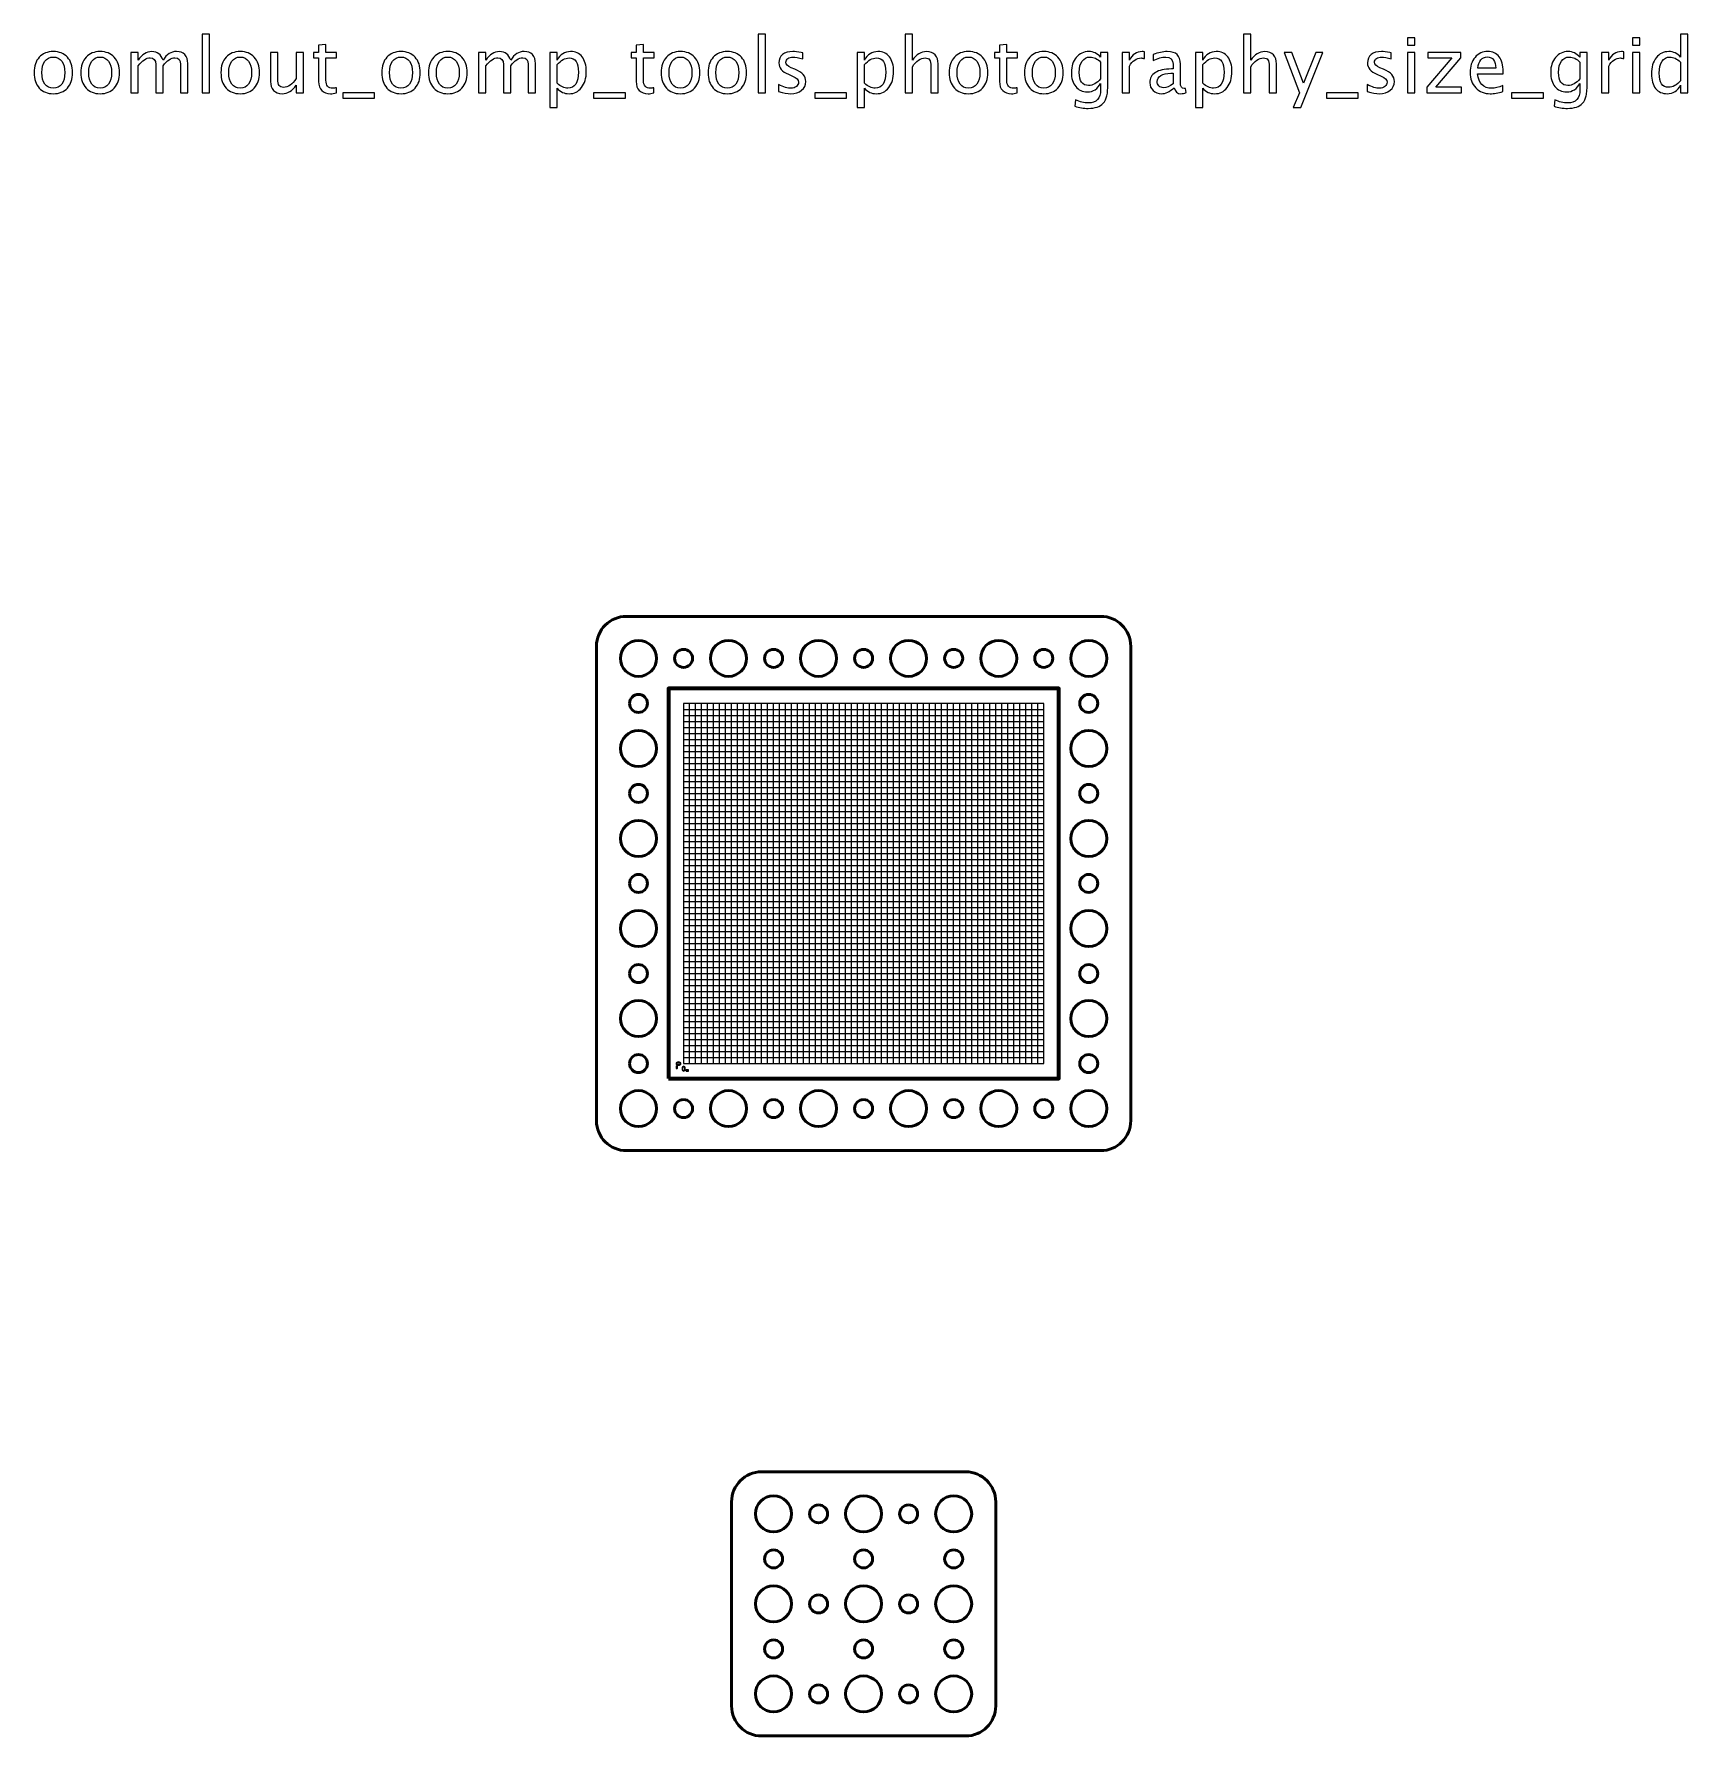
# Model space of a CAD drawing. Header units: centimetres. Extents: x -13.8 to 13.7, y -14.2 to 14.1.
import ezdxf

# ---------------------------------------------------------------- set-up
doc = ezdxf.new("R2010")
doc.units = ezdxf.units.CM
doc.header["$MEASUREMENT"] = 0
doc.layers.add('Layer 1', color=7, linetype='Continuous')

msp = doc.modelspace()

# ---------------------------------------------------------------- linework, layer by layer
at = {"layer": 'Layer 1', "lineweight": 100}
msp.add_lwpolyline([(-3.25, -3.25), (3.25, -3.25), (3.25, 3.25), (-3.25, 3.25), (-3.25, -3.25)], close=True, dxfattribs=at)
at = {"layer": 'Layer 1', "lineweight": 20}
msp.add_lwpolyline([(-3, -3), (3, -3), (3, 3), (-3, 3), (-3, -3)], close=True, dxfattribs=at)
at = {"layer": 'Layer 1', "lineweight": 53}
for centre, major_axis in [((-3.74999, 3.74999), (0, 0.30001)), ((-2.24999, 3.74999), (0, 0.30001)), ((-0.74999, 3.74999), (0, 0.30001)), ((0.75001, 3.74999), (0, 0.30001)), ((2.25001, 3.74999), (0, 0.30001)), ((3.75001, 3.74999), (0, 0.30001)), ((-3, 3.75), (0, 0.15)), ((-1.5, 3.75), (0, 0.15)), ((0, 3.75), (0, 0.15)), ((1.5, 3.75), (0, 0.15)), ((3, 3.75), (0, 0.15)), ((-3.74999, -3.75001), (0, 0.30001)), ((-3, -3.75), (0, 0.15)), ((-2.24999, -3.75001), (0, 0.30001)), ((-1.5, -3.75), (0, 0.15)), ((-0.74999, -3.75001), (0, 0.30001)), ((0, -3.75), (0, 0.15)), ((0.75001, -3.75001), (0, 0.30001)), ((1.5, -3.75), (0, 0.15)), ((2.25001, -3.75001), (0, 0.30001)), ((3, -3.75), (0, 0.15)), ((3.75001, -3.75001), (0, 0.30001)), ((-1.49999, -10.50001), (0, 0.30001)), ((0.00001, -10.50001), (0, 0.30001)), ((1.50001, -10.50001), (0, 0.30001)), ((-0.75, -10.5), (0, 0.15)), ((0.75, -10.5), (0, 0.15)), ((-1.5, -11.25), (0, 0.15)), ((0, -11.25), (0, 0.15)), ((1.5, -11.25), (0, 0.15)), ((-1.49999, -12.00001), (0, 0.30001)), ((-0.75, -12), (0, 0.15)), ((0.00001, -12.00001), (0, 0.30001)), ((0.75, -12), (0, 0.15)), ((1.50001, -12.00001), (0, 0.30001)), ((-1.5, -12.75), (0, 0.15)), ((0, -12.75), (0, 0.15)), ((1.5, -12.75), (0, 0.15)), ((-1.49999, -13.50001), (0, 0.30001)), ((0.00001, -13.50001), (0, 0.30001)), ((1.50001, -13.50001), (0, 0.30001)), ((-0.75, -13.5), (0, 0.15)), ((0.75, -13.5), (0, 0.15))]:
    msp.add_ellipse(centre, major_axis=major_axis, ratio=1, dxfattribs=at)
at = {"layer": 'Layer 1'}
for points, knots in [([(-11.01936, 13.17044), (-11.01936, 13.17044), (-11.01936, 14.14961), (-11.01936, 14.14961), (-11.01936, 14.14961), (-11.01936, 14.14961), (-10.89744, 14.14961), (-10.89744, 14.14961), (-10.89744, 14.14961), (-10.89744, 14.14961), (-10.89744, 13.17044), (-10.89744, 13.17044), (-10.89744, 13.17044), (-10.89744, 13.17044), (-11.01936, 13.17044), (-11.01936, 13.17044)], [0, 0, 0, 0, 0.2, 0.2, 0.2, 0.2, 0.4, 0.4, 0.4, 0.4, 0.6, 0.6, 0.6, 0.6, 1, 1, 1, 1]), ([(-8.78289, 13.17065), (-8.82057, 13.16028), (-8.85337, 13.1552), (-8.8811, 13.1552), (-8.8811, 13.1552), (-8.94333, 13.1552), (-8.9918, 13.17298), (-9.02652, 13.20854), (-9.02652, 13.20854), (-9.06144, 13.2441), (-9.0788, 13.29342), (-9.0788, 13.35671), (-9.0788, 13.35671), (-9.0788, 13.35671), (-9.0788, 13.7521), (-9.0788, 13.7521), (-9.0788, 13.7521), (-9.0788, 13.7521), (-9.16304, 13.7521), (-9.16304, 13.7521), (-9.16304, 13.7521), (-9.16304, 13.7521), (-9.16304, 13.84354), (-9.16304, 13.84354), (-9.16304, 13.84354), (-9.16304, 13.84354), (-9.0788, 13.84354), (-9.0788, 13.84354), (-9.0788, 13.84354), (-9.0788, 13.84354), (-9.0788, 13.96525), (-9.0788, 13.96525), (-9.0788, 13.96525), (-9.0788, 13.96525), (-8.95688, 13.97689), (-8.95688, 13.97689), (-8.95688, 13.97689), (-8.95688, 13.97689), (-8.95688, 13.84354), (-8.95688, 13.84354), (-8.95688, 13.84354), (-8.95688, 13.84354), (-8.78035, 13.84354), (-8.78035, 13.84354), (-8.78035, 13.84354), (-8.78035, 13.84354), (-8.78035, 13.7521), (-8.78035, 13.7521), (-8.78035, 13.7521), (-8.78035, 13.7521), (-8.95688, 13.7521), (-8.95688, 13.7521), (-8.95688, 13.7521), (-8.95688, 13.7521), (-8.95688, 13.37872), (-8.95688, 13.37872), (-8.95688, 13.37872), (-8.95688, 13.29067), (-8.91857, 13.24664), (-8.84216, 13.24664), (-8.84216, 13.24664), (-8.82586, 13.24664), (-8.80617, 13.24939), (-8.78289, 13.25468), (-8.78289, 13.25468), (-8.78289, 13.25468), (-8.78289, 13.17065), (-8.78289, 13.17065)], [0, 0, 0, 0, 0.05555556, 0.05555556, 0.05555556, 0.05555556, 0.11111111, 0.11111111, 0.11111111, 0.11111111, 0.16666667, 0.16666667, 0.16666667, 0.16666667, 0.22222222, 0.22222222, 0.22222222, 0.22222222, 0.27777778, 0.27777778, 0.27777778, 0.27777778, 0.33333333, 0.33333333, 0.33333333, 0.33333333, 0.38888889, 0.38888889, 0.38888889, 0.38888889, 0.44444444, 0.44444444, 0.44444444, 0.44444444, 0.5, 0.5, 0.5, 0.5, 0.55555556, 0.55555556, 0.55555556, 0.55555556, 0.61111111, 0.61111111, 0.61111111, 0.61111111, 0.66666667, 0.66666667, 0.66666667, 0.66666667, 0.72222222, 0.72222222, 0.72222222, 0.72222222, 0.77777778, 0.77777778, 0.77777778, 0.77777778, 0.83333333, 0.83333333, 0.83333333, 0.83333333, 0.88888889, 0.88888889, 0.88888889, 0.88888889, 1, 1, 1, 1]), ([(-3.4925, 13.17065), (-3.53018, 13.16028), (-3.56298, 13.1552), (-3.59071, 13.1552), (-3.59071, 13.1552), (-3.65294, 13.1552), (-3.70141, 13.17298), (-3.73613, 13.20854), (-3.73613, 13.20854), (-3.77105, 13.2441), (-3.78841, 13.29342), (-3.78841, 13.35671), (-3.78841, 13.35671), (-3.78841, 13.35671), (-3.78841, 13.7521), (-3.78841, 13.7521), (-3.78841, 13.7521), (-3.78841, 13.7521), (-3.87265, 13.7521), (-3.87265, 13.7521), (-3.87265, 13.7521), (-3.87265, 13.7521), (-3.87265, 13.84354), (-3.87265, 13.84354), (-3.87265, 13.84354), (-3.87265, 13.84354), (-3.78841, 13.84354), (-3.78841, 13.84354), (-3.78841, 13.84354), (-3.78841, 13.84354), (-3.78841, 13.96525), (-3.78841, 13.96525), (-3.78841, 13.96525), (-3.78841, 13.96525), (-3.66649, 13.97689), (-3.66649, 13.97689), (-3.66649, 13.97689), (-3.66649, 13.97689), (-3.66649, 13.84354), (-3.66649, 13.84354), (-3.66649, 13.84354), (-3.66649, 13.84354), (-3.48996, 13.84354), (-3.48996, 13.84354), (-3.48996, 13.84354), (-3.48996, 13.84354), (-3.48996, 13.7521), (-3.48996, 13.7521), (-3.48996, 13.7521), (-3.48996, 13.7521), (-3.66649, 13.7521), (-3.66649, 13.7521), (-3.66649, 13.7521), (-3.66649, 13.7521), (-3.66649, 13.37872), (-3.66649, 13.37872), (-3.66649, 13.37872), (-3.66649, 13.29067), (-3.62818, 13.24664), (-3.55177, 13.24664), (-3.55177, 13.24664), (-3.53547, 13.24664), (-3.51578, 13.24939), (-3.4925, 13.25468), (-3.4925, 13.25468), (-3.4925, 13.25468), (-3.4925, 13.17065), (-3.4925, 13.17065)], [0, 0, 0, 0, 0.05555556, 0.05555556, 0.05555556, 0.05555556, 0.11111111, 0.11111111, 0.11111111, 0.11111111, 0.16666667, 0.16666667, 0.16666667, 0.16666667, 0.22222222, 0.22222222, 0.22222222, 0.22222222, 0.27777778, 0.27777778, 0.27777778, 0.27777778, 0.33333333, 0.33333333, 0.33333333, 0.33333333, 0.38888889, 0.38888889, 0.38888889, 0.38888889, 0.44444444, 0.44444444, 0.44444444, 0.44444444, 0.5, 0.5, 0.5, 0.5, 0.55555556, 0.55555556, 0.55555556, 0.55555556, 0.61111111, 0.61111111, 0.61111111, 0.61111111, 0.66666667, 0.66666667, 0.66666667, 0.66666667, 0.72222222, 0.72222222, 0.72222222, 0.72222222, 0.77777778, 0.77777778, 0.77777778, 0.77777778, 0.83333333, 0.83333333, 0.83333333, 0.83333333, 0.88888889, 0.88888889, 0.88888889, 0.88888889, 1, 1, 1, 1]), ([(-1.75811, 13.17044), (-1.75811, 13.17044), (-1.75811, 14.14961), (-1.75811, 14.14961), (-1.75811, 14.14961), (-1.75811, 14.14961), (-1.63619, 14.14961), (-1.63619, 14.14961), (-1.63619, 14.14961), (-1.63619, 14.14961), (-1.63619, 13.17044), (-1.63619, 13.17044), (-1.63619, 13.17044), (-1.63619, 13.17044), (-1.75811, 13.17044), (-1.75811, 13.17044)], [0, 0, 0, 0, 0.2, 0.2, 0.2, 0.2, 0.4, 0.4, 0.4, 0.4, 0.6, 0.6, 0.6, 0.6, 1, 1, 1, 1]), ([(0.69066, 13.17044), (0.69066, 13.17044), (0.69066, 14.14961), (0.69066, 14.14961), (0.69066, 14.14961), (0.69066, 14.14961), (0.81258, 14.14961), (0.81258, 14.14961), (0.81258, 14.14961), (0.81258, 14.14961), (0.81258, 13.71633), (0.81258, 13.71633), (0.81258, 13.71633), (0.87714, 13.81052), (0.9563, 13.85751), (1.04986, 13.85751), (1.04986, 13.85751), (1.1087, 13.85751), (1.15548, 13.8391), (1.18998, 13.80205), (1.18998, 13.80205), (1.22448, 13.76522), (1.24184, 13.71548), (1.24184, 13.65325), (1.24184, 13.65325), (1.24184, 13.65325), (1.24184, 13.17044), (1.24184, 13.17044), (1.24184, 13.17044), (1.24184, 13.17044), (1.11992, 13.17044), (1.11992, 13.17044), (1.11992, 13.17044), (1.11992, 13.17044), (1.11992, 13.61346), (1.11992, 13.61346), (1.11992, 13.61346), (1.11992, 13.66341), (1.11251, 13.69897), (1.09791, 13.72014), (1.09791, 13.72014), (1.08309, 13.74152), (1.05875, 13.7521), (1.02467, 13.7521), (1.02467, 13.7521), (0.94974, 13.7521), (0.87904, 13.70321), (0.81258, 13.60542), (0.81258, 13.60542), (0.81258, 13.60542), (0.81258, 13.17044), (0.81258, 13.17044), (0.81258, 13.17044), (0.81258, 13.17044), (0.69066, 13.17044), (0.69066, 13.17044)], [0, 0, 0, 0, 0.06666667, 0.06666667, 0.06666667, 0.06666667, 0.13333333, 0.13333333, 0.13333333, 0.13333333, 0.2, 0.2, 0.2, 0.2, 0.26666667, 0.26666667, 0.26666667, 0.26666667, 0.33333333, 0.33333333, 0.33333333, 0.33333333, 0.4, 0.4, 0.4, 0.4, 0.46666667, 0.46666667, 0.46666667, 0.46666667, 0.53333333, 0.53333333, 0.53333333, 0.53333333, 0.6, 0.6, 0.6, 0.6, 0.66666667, 0.66666667, 0.66666667, 0.66666667, 0.73333333, 0.73333333, 0.73333333, 0.73333333, 0.8, 0.8, 0.8, 0.8, 0.86666667, 0.86666667, 0.86666667, 0.86666667, 1, 1, 1, 1]), ([(2.5601, 13.17065), (2.52242, 13.16028), (2.48962, 13.1552), (2.46189, 13.1552), (2.46189, 13.1552), (2.39966, 13.1552), (2.35119, 13.17298), (2.31647, 13.20854), (2.31647, 13.20854), (2.28155, 13.2441), (2.26419, 13.29342), (2.26419, 13.35671), (2.26419, 13.35671), (2.26419, 13.35671), (2.26419, 13.7521), (2.26419, 13.7521), (2.26419, 13.7521), (2.26419, 13.7521), (2.17995, 13.7521), (2.17995, 13.7521), (2.17995, 13.7521), (2.17995, 13.7521), (2.17995, 13.84354), (2.17995, 13.84354), (2.17995, 13.84354), (2.17995, 13.84354), (2.26419, 13.84354), (2.26419, 13.84354), (2.26419, 13.84354), (2.26419, 13.84354), (2.26419, 13.96525), (2.26419, 13.96525), (2.26419, 13.96525), (2.26419, 13.96525), (2.38611, 13.97689), (2.38611, 13.97689), (2.38611, 13.97689), (2.38611, 13.97689), (2.38611, 13.84354), (2.38611, 13.84354), (2.38611, 13.84354), (2.38611, 13.84354), (2.56264, 13.84354), (2.56264, 13.84354), (2.56264, 13.84354), (2.56264, 13.84354), (2.56264, 13.7521), (2.56264, 13.7521), (2.56264, 13.7521), (2.56264, 13.7521), (2.38611, 13.7521), (2.38611, 13.7521), (2.38611, 13.7521), (2.38611, 13.7521), (2.38611, 13.37872), (2.38611, 13.37872), (2.38611, 13.37872), (2.38611, 13.29067), (2.42442, 13.24664), (2.50083, 13.24664), (2.50083, 13.24664), (2.51713, 13.24664), (2.53682, 13.24939), (2.5601, 13.25468), (2.5601, 13.25468), (2.5601, 13.25468), (2.5601, 13.17065), (2.5601, 13.17065)], [0, 0, 0, 0, 0.05555556, 0.05555556, 0.05555556, 0.05555556, 0.11111111, 0.11111111, 0.11111111, 0.11111111, 0.16666667, 0.16666667, 0.16666667, 0.16666667, 0.22222222, 0.22222222, 0.22222222, 0.22222222, 0.27777778, 0.27777778, 0.27777778, 0.27777778, 0.33333333, 0.33333333, 0.33333333, 0.33333333, 0.38888889, 0.38888889, 0.38888889, 0.38888889, 0.44444444, 0.44444444, 0.44444444, 0.44444444, 0.5, 0.5, 0.5, 0.5, 0.55555556, 0.55555556, 0.55555556, 0.55555556, 0.61111111, 0.61111111, 0.61111111, 0.61111111, 0.66666667, 0.66666667, 0.66666667, 0.66666667, 0.72222222, 0.72222222, 0.72222222, 0.72222222, 0.77777778, 0.77777778, 0.77777778, 0.77777778, 0.83333333, 0.83333333, 0.83333333, 0.83333333, 0.88888889, 0.88888889, 0.88888889, 0.88888889, 1, 1, 1, 1]), ([(6.32628, 13.17044), (6.32628, 13.17044), (6.32628, 14.14961), (6.32628, 14.14961), (6.32628, 14.14961), (6.32628, 14.14961), (6.4482, 14.14961), (6.4482, 14.14961), (6.4482, 14.14961), (6.4482, 14.14961), (6.4482, 13.71633), (6.4482, 13.71633), (6.4482, 13.71633), (6.51276, 13.81052), (6.59192, 13.85751), (6.68548, 13.85751), (6.68548, 13.85751), (6.74432, 13.85751), (6.7911, 13.8391), (6.8256, 13.80205), (6.8256, 13.80205), (6.8601, 13.76522), (6.87746, 13.71548), (6.87746, 13.65325), (6.87746, 13.65325), (6.87746, 13.65325), (6.87746, 13.17044), (6.87746, 13.17044), (6.87746, 13.17044), (6.87746, 13.17044), (6.75554, 13.17044), (6.75554, 13.17044), (6.75554, 13.17044), (6.75554, 13.17044), (6.75554, 13.61346), (6.75554, 13.61346), (6.75554, 13.61346), (6.75554, 13.66341), (6.74813, 13.69897), (6.73353, 13.72014), (6.73353, 13.72014), (6.71871, 13.74152), (6.69437, 13.7521), (6.66029, 13.7521), (6.66029, 13.7521), (6.58536, 13.7521), (6.51466, 13.70321), (6.4482, 13.60542), (6.4482, 13.60542), (6.4482, 13.60542), (6.4482, 13.17044), (6.4482, 13.17044), (6.4482, 13.17044), (6.4482, 13.17044), (6.32628, 13.17044), (6.32628, 13.17044)], [0, 0, 0, 0, 0.06666667, 0.06666667, 0.06666667, 0.06666667, 0.13333333, 0.13333333, 0.13333333, 0.13333333, 0.2, 0.2, 0.2, 0.2, 0.26666667, 0.26666667, 0.26666667, 0.26666667, 0.33333333, 0.33333333, 0.33333333, 0.33333333, 0.4, 0.4, 0.4, 0.4, 0.46666667, 0.46666667, 0.46666667, 0.46666667, 0.53333333, 0.53333333, 0.53333333, 0.53333333, 0.6, 0.6, 0.6, 0.6, 0.66666667, 0.66666667, 0.66666667, 0.66666667, 0.73333333, 0.73333333, 0.73333333, 0.73333333, 0.8, 0.8, 0.8, 0.8, 0.86666667, 0.86666667, 0.86666667, 0.86666667, 1, 1, 1, 1]), ([(9.0606, 13.96673), (9.0606, 13.96673), (9.0606, 14.08865), (9.0606, 14.08865), (9.0606, 14.08865), (9.0606, 14.08865), (9.18252, 14.08865), (9.18252, 14.08865), (9.18252, 14.08865), (9.18252, 14.08865), (9.18252, 13.96673), (9.18252, 13.96673), (9.18252, 13.96673), (9.18252, 13.96673), (9.0606, 13.96673), (9.0606, 13.96673)], [0, 0, 0, 0, 0.2, 0.2, 0.2, 0.2, 0.4, 0.4, 0.4, 0.4, 0.6, 0.6, 0.6, 0.6, 1, 1, 1, 1]), ([(12.80964, 13.96673), (12.80964, 13.96673), (12.80964, 14.08865), (12.80964, 14.08865), (12.80964, 14.08865), (12.80964, 14.08865), (12.93156, 14.08865), (12.93156, 14.08865), (12.93156, 14.08865), (12.93156, 14.08865), (12.93156, 13.96673), (12.93156, 13.96673), (12.93156, 13.96673), (12.93156, 13.96673), (12.80964, 13.96673), (12.80964, 13.96673)], [0, 0, 0, 0, 0.2, 0.2, 0.2, 0.2, 0.4, 0.4, 0.4, 0.4, 0.6, 0.6, 0.6, 0.6, 1, 1, 1, 1]), ([(13.60974, 13.17044), (13.60974, 13.17044), (13.60974, 13.29681), (13.60974, 13.29681), (13.60974, 13.29681), (13.56, 13.2024), (13.48507, 13.1552), (13.38495, 13.1552), (13.38495, 13.1552), (13.30367, 13.1552), (13.23975, 13.18462), (13.19318, 13.24368), (13.19318, 13.24368), (13.14661, 13.30273), (13.12333, 13.38338), (13.12333, 13.48561), (13.12333, 13.48561), (13.12333, 13.59737), (13.14979, 13.68733), (13.20249, 13.75549), (13.20249, 13.75549), (13.25541, 13.82343), (13.32484, 13.85751), (13.41099, 13.85751), (13.41099, 13.85751), (13.49078, 13.85751), (13.55725, 13.82703), (13.60974, 13.76586), (13.60974, 13.76586), (13.60974, 13.76586), (13.60974, 14.14961), (13.60974, 14.14961), (13.60974, 14.14961), (13.60974, 14.14961), (13.73166, 14.14961), (13.73166, 14.14961), (13.73166, 14.14961), (13.73166, 14.14961), (13.73166, 13.17044), (13.73166, 13.17044), (13.73166, 13.17044), (13.73166, 13.17044), (13.60974, 13.17044), (13.60974, 13.17044)], [0, 0, 0, 0, 0.08333333, 0.08333333, 0.08333333, 0.08333333, 0.16666667, 0.16666667, 0.16666667, 0.16666667, 0.25, 0.25, 0.25, 0.25, 0.33333333, 0.33333333, 0.33333333, 0.33333333, 0.41666667, 0.41666667, 0.41666667, 0.41666667, 0.5, 0.5, 0.5, 0.5, 0.58333333, 0.58333333, 0.58333333, 0.58333333, 0.66666667, 0.66666667, 0.66666667, 0.66666667, 0.75, 0.75, 0.75, 0.75, 0.83333333, 0.83333333, 0.83333333, 0.83333333, 1, 1, 1, 1]), ([(-13.49755, 13.1552), (-13.5964, 13.1552), (-13.67471, 13.18674), (-13.73229, 13.24982), (-13.73229, 13.24982), (-13.79007, 13.31289), (-13.81886, 13.39862), (-13.81886, 13.50678), (-13.81886, 13.50678), (-13.81886, 13.61473), (-13.79007, 13.70024), (-13.73229, 13.76311), (-13.73229, 13.76311), (-13.67471, 13.82597), (-13.5964, 13.85751), (-13.49755, 13.85751), (-13.49755, 13.85751), (-13.3987, 13.85751), (-13.32038, 13.82597), (-13.26281, 13.76311), (-13.26281, 13.76311), (-13.20503, 13.70024), (-13.17624, 13.61473), (-13.17624, 13.50678), (-13.17624, 13.50678), (-13.17624, 13.39862), (-13.20503, 13.31289), (-13.26281, 13.24982), (-13.26281, 13.24982), (-13.32038, 13.18674), (-13.3987, 13.1552), (-13.49755, 13.1552)], [0, 0, 0, 0, 0.11111111, 0.11111111, 0.11111111, 0.11111111, 0.22222222, 0.22222222, 0.22222222, 0.22222222, 0.33333333, 0.33333333, 0.33333333, 0.33333333, 0.44444444, 0.44444444, 0.44444444, 0.44444444, 0.55555556, 0.55555556, 0.55555556, 0.55555556, 0.66666667, 0.66666667, 0.66666667, 0.66666667, 0.77777778, 0.77777778, 0.77777778, 0.77777778, 1, 1, 1, 1]), ([(-13.49776, 13.24664), (-13.43744, 13.24664), (-13.39045, 13.26929), (-13.357, 13.3148), (-13.357, 13.3148), (-13.32377, 13.36009), (-13.30705, 13.42423), (-13.30705, 13.50678), (-13.30705, 13.50678), (-13.30705, 13.58912), (-13.32377, 13.65304), (-13.357, 13.69834), (-13.357, 13.69834), (-13.39045, 13.74342), (-13.43744, 13.76607), (-13.49776, 13.76607), (-13.49776, 13.76607), (-13.5583, 13.76607), (-13.60529, 13.74342), (-13.63831, 13.69834), (-13.63831, 13.69834), (-13.67154, 13.65304), (-13.68805, 13.58912), (-13.68805, 13.50678), (-13.68805, 13.50678), (-13.68805, 13.42423), (-13.67154, 13.36009), (-13.63831, 13.3148), (-13.63831, 13.3148), (-13.60529, 13.26929), (-13.5583, 13.24664), (-13.49776, 13.24664)], [0, 0, 0, 0, 0.11111111, 0.11111111, 0.11111111, 0.11111111, 0.22222222, 0.22222222, 0.22222222, 0.22222222, 0.33333333, 0.33333333, 0.33333333, 0.33333333, 0.44444444, 0.44444444, 0.44444444, 0.44444444, 0.55555556, 0.55555556, 0.55555556, 0.55555556, 0.66666667, 0.66666667, 0.66666667, 0.66666667, 0.77777778, 0.77777778, 0.77777778, 0.77777778, 1, 1, 1, 1]), ([(-12.71735, 13.1552), (-12.8162, 13.1552), (-12.89451, 13.18674), (-12.95209, 13.24982), (-12.95209, 13.24982), (-13.00987, 13.31289), (-13.03866, 13.39862), (-13.03866, 13.50678), (-13.03866, 13.50678), (-13.03866, 13.61473), (-13.00987, 13.70024), (-12.95209, 13.76311), (-12.95209, 13.76311), (-12.89451, 13.82597), (-12.8162, 13.85751), (-12.71735, 13.85751), (-12.71735, 13.85751), (-12.6185, 13.85751), (-12.54018, 13.82597), (-12.48261, 13.76311), (-12.48261, 13.76311), (-12.42483, 13.70024), (-12.39604, 13.61473), (-12.39604, 13.50678), (-12.39604, 13.50678), (-12.39604, 13.39862), (-12.42483, 13.31289), (-12.48261, 13.24982), (-12.48261, 13.24982), (-12.54018, 13.18674), (-12.6185, 13.1552), (-12.71735, 13.1552)], [0, 0, 0, 0, 0.11111111, 0.11111111, 0.11111111, 0.11111111, 0.22222222, 0.22222222, 0.22222222, 0.22222222, 0.33333333, 0.33333333, 0.33333333, 0.33333333, 0.44444444, 0.44444444, 0.44444444, 0.44444444, 0.55555556, 0.55555556, 0.55555556, 0.55555556, 0.66666667, 0.66666667, 0.66666667, 0.66666667, 0.77777778, 0.77777778, 0.77777778, 0.77777778, 1, 1, 1, 1]), ([(-12.71756, 13.24664), (-12.65724, 13.24664), (-12.61025, 13.26929), (-12.5768, 13.3148), (-12.5768, 13.3148), (-12.54357, 13.36009), (-12.52685, 13.42423), (-12.52685, 13.50678), (-12.52685, 13.50678), (-12.52685, 13.58912), (-12.54357, 13.65304), (-12.5768, 13.69834), (-12.5768, 13.69834), (-12.61025, 13.74342), (-12.65724, 13.76607), (-12.71756, 13.76607), (-12.71756, 13.76607), (-12.7781, 13.76607), (-12.82509, 13.74342), (-12.85811, 13.69834), (-12.85811, 13.69834), (-12.89134, 13.65304), (-12.90785, 13.58912), (-12.90785, 13.50678), (-12.90785, 13.50678), (-12.90785, 13.42423), (-12.89134, 13.36009), (-12.85811, 13.3148), (-12.85811, 13.3148), (-12.82509, 13.26929), (-12.7781, 13.24664), (-12.71756, 13.24664)], [0, 0, 0, 0, 0.11111111, 0.11111111, 0.11111111, 0.11111111, 0.22222222, 0.22222222, 0.22222222, 0.22222222, 0.33333333, 0.33333333, 0.33333333, 0.33333333, 0.44444444, 0.44444444, 0.44444444, 0.44444444, 0.55555556, 0.55555556, 0.55555556, 0.55555556, 0.66666667, 0.66666667, 0.66666667, 0.66666667, 0.77777778, 0.77777778, 0.77777778, 0.77777778, 1, 1, 1, 1]), ([(-12.20512, 13.17044), (-12.20512, 13.17044), (-12.20512, 13.84354), (-12.20512, 13.84354), (-12.20512, 13.84354), (-12.20512, 13.84354), (-12.0832, 13.84354), (-12.0832, 13.84354), (-12.0832, 13.84354), (-12.0832, 13.84354), (-12.0832, 13.71633), (-12.0832, 13.71633), (-12.0832, 13.71633), (-12.02372, 13.81052), (-11.94752, 13.85751), (-11.85418, 13.85751), (-11.85418, 13.85751), (-11.76422, 13.85751), (-11.70305, 13.81052), (-11.67045, 13.71633), (-11.67045, 13.71633), (-11.61266, 13.81137), (-11.53731, 13.85878), (-11.44481, 13.85878), (-11.44481, 13.85878), (-11.38576, 13.85878), (-11.33983, 13.84142), (-11.30702, 13.8065), (-11.30702, 13.8065), (-11.27421, 13.77157), (-11.2577, 13.72268), (-11.2577, 13.65981), (-11.2577, 13.65981), (-11.2577, 13.65981), (-11.2577, 13.17044), (-11.2577, 13.17044), (-11.2577, 13.17044), (-11.2577, 13.17044), (-11.37962, 13.17044), (-11.37962, 13.17044), (-11.37962, 13.17044), (-11.37962, 13.17044), (-11.37962, 13.63971), (-11.37962, 13.63971), (-11.37962, 13.63971), (-11.37962, 13.71633), (-11.4101, 13.75464), (-11.47106, 13.75464), (-11.47106, 13.75464), (-11.53435, 13.75464), (-11.60081, 13.70998), (-11.67045, 13.62044), (-11.67045, 13.62044), (-11.67045, 13.62044), (-11.67045, 13.17044), (-11.67045, 13.17044), (-11.67045, 13.17044), (-11.67045, 13.17044), (-11.79237, 13.17044), (-11.79237, 13.17044), (-11.79237, 13.17044), (-11.79237, 13.17044), (-11.79237, 13.64013), (-11.79237, 13.64013), (-11.79237, 13.64013), (-11.79237, 13.71739), (-11.82327, 13.75591), (-11.88529, 13.75591), (-11.88529, 13.75591), (-11.94689, 13.75591), (-12.01293, 13.71104), (-12.0832, 13.62108), (-12.0832, 13.62108), (-12.0832, 13.62108), (-12.0832, 13.17044), (-12.0832, 13.17044), (-12.0832, 13.17044), (-12.0832, 13.17044), (-12.20512, 13.17044), (-12.20512, 13.17044)], [0, 0, 0, 0, 0.04761905, 0.04761905, 0.04761905, 0.04761905, 0.0952381, 0.0952381, 0.0952381, 0.0952381, 0.14285714, 0.14285714, 0.14285714, 0.14285714, 0.19047619, 0.19047619, 0.19047619, 0.19047619, 0.23809524, 0.23809524, 0.23809524, 0.23809524, 0.28571429, 0.28571429, 0.28571429, 0.28571429, 0.33333333, 0.33333333, 0.33333333, 0.33333333, 0.38095238, 0.38095238, 0.38095238, 0.38095238, 0.42857143, 0.42857143, 0.42857143, 0.42857143, 0.47619048, 0.47619048, 0.47619048, 0.47619048, 0.52380952, 0.52380952, 0.52380952, 0.52380952, 0.57142857, 0.57142857, 0.57142857, 0.57142857, 0.61904762, 0.61904762, 0.61904762, 0.61904762, 0.66666667, 0.66666667, 0.66666667, 0.66666667, 0.71428571, 0.71428571, 0.71428571, 0.71428571, 0.76190476, 0.76190476, 0.76190476, 0.76190476, 0.80952381, 0.80952381, 0.80952381, 0.80952381, 0.85714286, 0.85714286, 0.85714286, 0.85714286, 0.9047619, 0.9047619, 0.9047619, 0.9047619, 1, 1, 1, 1]), ([(-10.38436, 13.1552), (-10.48321, 13.1552), (-10.56152, 13.18674), (-10.6191, 13.24982), (-10.6191, 13.24982), (-10.67688, 13.31289), (-10.70567, 13.39862), (-10.70567, 13.50678), (-10.70567, 13.50678), (-10.70567, 13.61473), (-10.67688, 13.70024), (-10.6191, 13.76311), (-10.6191, 13.76311), (-10.56152, 13.82597), (-10.48321, 13.85751), (-10.38436, 13.85751), (-10.38436, 13.85751), (-10.28551, 13.85751), (-10.20719, 13.82597), (-10.14962, 13.76311), (-10.14962, 13.76311), (-10.09184, 13.70024), (-10.06305, 13.61473), (-10.06305, 13.50678), (-10.06305, 13.50678), (-10.06305, 13.39862), (-10.09184, 13.31289), (-10.14962, 13.24982), (-10.14962, 13.24982), (-10.20719, 13.18674), (-10.28551, 13.1552), (-10.38436, 13.1552)], [0, 0, 0, 0, 0.11111111, 0.11111111, 0.11111111, 0.11111111, 0.22222222, 0.22222222, 0.22222222, 0.22222222, 0.33333333, 0.33333333, 0.33333333, 0.33333333, 0.44444444, 0.44444444, 0.44444444, 0.44444444, 0.55555556, 0.55555556, 0.55555556, 0.55555556, 0.66666667, 0.66666667, 0.66666667, 0.66666667, 0.77777778, 0.77777778, 0.77777778, 0.77777778, 1, 1, 1, 1]), ([(-10.38457, 13.24664), (-10.32425, 13.24664), (-10.27726, 13.26929), (-10.24381, 13.3148), (-10.24381, 13.3148), (-10.21058, 13.36009), (-10.19386, 13.42423), (-10.19386, 13.50678), (-10.19386, 13.50678), (-10.19386, 13.58912), (-10.21058, 13.65304), (-10.24381, 13.69834), (-10.24381, 13.69834), (-10.27726, 13.74342), (-10.32425, 13.76607), (-10.38457, 13.76607), (-10.38457, 13.76607), (-10.44511, 13.76607), (-10.4921, 13.74342), (-10.52512, 13.69834), (-10.52512, 13.69834), (-10.55835, 13.65304), (-10.57486, 13.58912), (-10.57486, 13.50678), (-10.57486, 13.50678), (-10.57486, 13.42423), (-10.55835, 13.36009), (-10.52512, 13.3148), (-10.52512, 13.3148), (-10.4921, 13.26929), (-10.44511, 13.24664), (-10.38457, 13.24664)], [0, 0, 0, 0, 0.11111111, 0.11111111, 0.11111111, 0.11111111, 0.22222222, 0.22222222, 0.22222222, 0.22222222, 0.33333333, 0.33333333, 0.33333333, 0.33333333, 0.44444444, 0.44444444, 0.44444444, 0.44444444, 0.55555556, 0.55555556, 0.55555556, 0.55555556, 0.66666667, 0.66666667, 0.66666667, 0.66666667, 0.77777778, 0.77777778, 0.77777778, 0.77777778, 1, 1, 1, 1]), ([(-9.45049, 13.17044), (-9.45049, 13.17044), (-9.45049, 13.29702), (-9.45049, 13.29702), (-9.45049, 13.29702), (-9.51547, 13.2024), (-9.59442, 13.1552), (-9.68713, 13.1552), (-9.68713, 13.1552), (-9.74598, 13.1552), (-9.79275, 13.17362), (-9.82747, 13.21066), (-9.82747, 13.21066), (-9.86239, 13.2477), (-9.87975, 13.29744), (-9.87975, 13.36031), (-9.87975, 13.36031), (-9.87975, 13.36031), (-9.87975, 13.84354), (-9.87975, 13.84354), (-9.87975, 13.84354), (-9.87975, 13.84354), (-9.75783, 13.84354), (-9.75783, 13.84354), (-9.75783, 13.84354), (-9.75783, 13.84354), (-9.75783, 13.4001), (-9.75783, 13.4001), (-9.75783, 13.4001), (-9.75783, 13.34951), (-9.75042, 13.31374), (-9.73582, 13.29257), (-9.73582, 13.29257), (-9.721, 13.27119), (-9.69645, 13.26061), (-9.66194, 13.26061), (-9.66194, 13.26061), (-9.58744, 13.26061), (-9.51674, 13.30951), (-9.45049, 13.40751), (-9.45049, 13.40751), (-9.45049, 13.40751), (-9.45049, 13.84354), (-9.45049, 13.84354), (-9.45049, 13.84354), (-9.45049, 13.84354), (-9.32857, 13.84354), (-9.32857, 13.84354), (-9.32857, 13.84354), (-9.32857, 13.84354), (-9.32857, 13.17044), (-9.32857, 13.17044), (-9.32857, 13.17044), (-9.32857, 13.17044), (-9.45049, 13.17044), (-9.45049, 13.17044)], [0, 0, 0, 0, 0.06666667, 0.06666667, 0.06666667, 0.06666667, 0.13333333, 0.13333333, 0.13333333, 0.13333333, 0.2, 0.2, 0.2, 0.2, 0.26666667, 0.26666667, 0.26666667, 0.26666667, 0.33333333, 0.33333333, 0.33333333, 0.33333333, 0.4, 0.4, 0.4, 0.4, 0.46666667, 0.46666667, 0.46666667, 0.46666667, 0.53333333, 0.53333333, 0.53333333, 0.53333333, 0.6, 0.6, 0.6, 0.6, 0.66666667, 0.66666667, 0.66666667, 0.66666667, 0.73333333, 0.73333333, 0.73333333, 0.73333333, 0.8, 0.8, 0.8, 0.8, 0.86666667, 0.86666667, 0.86666667, 0.86666667, 1, 1, 1, 1]), ([(-7.70593, 13.1552), (-7.80478, 13.1552), (-7.88309, 13.18674), (-7.94067, 13.24982), (-7.94067, 13.24982), (-7.99845, 13.31289), (-8.02724, 13.39862), (-8.02724, 13.50678), (-8.02724, 13.50678), (-8.02724, 13.61473), (-7.99845, 13.70024), (-7.94067, 13.76311), (-7.94067, 13.76311), (-7.88309, 13.82597), (-7.80478, 13.85751), (-7.70593, 13.85751), (-7.70593, 13.85751), (-7.60708, 13.85751), (-7.52876, 13.82597), (-7.47119, 13.76311), (-7.47119, 13.76311), (-7.41341, 13.70024), (-7.38462, 13.61473), (-7.38462, 13.50678), (-7.38462, 13.50678), (-7.38462, 13.39862), (-7.41341, 13.31289), (-7.47119, 13.24982), (-7.47119, 13.24982), (-7.52876, 13.18674), (-7.60708, 13.1552), (-7.70593, 13.1552)], [0, 0, 0, 0, 0.11111111, 0.11111111, 0.11111111, 0.11111111, 0.22222222, 0.22222222, 0.22222222, 0.22222222, 0.33333333, 0.33333333, 0.33333333, 0.33333333, 0.44444444, 0.44444444, 0.44444444, 0.44444444, 0.55555556, 0.55555556, 0.55555556, 0.55555556, 0.66666667, 0.66666667, 0.66666667, 0.66666667, 0.77777778, 0.77777778, 0.77777778, 0.77777778, 1, 1, 1, 1]), ([(-7.70614, 13.24664), (-7.64582, 13.24664), (-7.59883, 13.26929), (-7.56538, 13.3148), (-7.56538, 13.3148), (-7.53215, 13.36009), (-7.51543, 13.42423), (-7.51543, 13.50678), (-7.51543, 13.50678), (-7.51543, 13.58912), (-7.53215, 13.65304), (-7.56538, 13.69834), (-7.56538, 13.69834), (-7.59883, 13.74342), (-7.64582, 13.76607), (-7.70614, 13.76607), (-7.70614, 13.76607), (-7.76668, 13.76607), (-7.81367, 13.74342), (-7.84669, 13.69834), (-7.84669, 13.69834), (-7.87992, 13.65304), (-7.89643, 13.58912), (-7.89643, 13.50678), (-7.89643, 13.50678), (-7.89643, 13.42423), (-7.87992, 13.36009), (-7.84669, 13.3148), (-7.84669, 13.3148), (-7.81367, 13.26929), (-7.76668, 13.24664), (-7.70614, 13.24664)], [0, 0, 0, 0, 0.11111111, 0.11111111, 0.11111111, 0.11111111, 0.22222222, 0.22222222, 0.22222222, 0.22222222, 0.33333333, 0.33333333, 0.33333333, 0.33333333, 0.44444444, 0.44444444, 0.44444444, 0.44444444, 0.55555556, 0.55555556, 0.55555556, 0.55555556, 0.66666667, 0.66666667, 0.66666667, 0.66666667, 0.77777778, 0.77777778, 0.77777778, 0.77777778, 1, 1, 1, 1]), ([(-6.92573, 13.1552), (-7.02458, 13.1552), (-7.10289, 13.18674), (-7.16047, 13.24982), (-7.16047, 13.24982), (-7.21825, 13.31289), (-7.24704, 13.39862), (-7.24704, 13.50678), (-7.24704, 13.50678), (-7.24704, 13.61473), (-7.21825, 13.70024), (-7.16047, 13.76311), (-7.16047, 13.76311), (-7.10289, 13.82597), (-7.02458, 13.85751), (-6.92573, 13.85751), (-6.92573, 13.85751), (-6.82688, 13.85751), (-6.74856, 13.82597), (-6.69099, 13.76311), (-6.69099, 13.76311), (-6.63321, 13.70024), (-6.60442, 13.61473), (-6.60442, 13.50678), (-6.60442, 13.50678), (-6.60442, 13.39862), (-6.63321, 13.31289), (-6.69099, 13.24982), (-6.69099, 13.24982), (-6.74856, 13.18674), (-6.82688, 13.1552), (-6.92573, 13.1552)], [0, 0, 0, 0, 0.11111111, 0.11111111, 0.11111111, 0.11111111, 0.22222222, 0.22222222, 0.22222222, 0.22222222, 0.33333333, 0.33333333, 0.33333333, 0.33333333, 0.44444444, 0.44444444, 0.44444444, 0.44444444, 0.55555556, 0.55555556, 0.55555556, 0.55555556, 0.66666667, 0.66666667, 0.66666667, 0.66666667, 0.77777778, 0.77777778, 0.77777778, 0.77777778, 1, 1, 1, 1]), ([(-6.92594, 13.24664), (-6.86562, 13.24664), (-6.81863, 13.26929), (-6.78518, 13.3148), (-6.78518, 13.3148), (-6.75195, 13.36009), (-6.73523, 13.42423), (-6.73523, 13.50678), (-6.73523, 13.50678), (-6.73523, 13.58912), (-6.75195, 13.65304), (-6.78518, 13.69834), (-6.78518, 13.69834), (-6.81863, 13.74342), (-6.86562, 13.76607), (-6.92594, 13.76607), (-6.92594, 13.76607), (-6.98648, 13.76607), (-7.03347, 13.74342), (-7.06649, 13.69834), (-7.06649, 13.69834), (-7.09972, 13.65304), (-7.11623, 13.58912), (-7.11623, 13.50678), (-7.11623, 13.50678), (-7.11623, 13.42423), (-7.09972, 13.36009), (-7.06649, 13.3148), (-7.06649, 13.3148), (-7.03347, 13.26929), (-6.98648, 13.24664), (-6.92594, 13.24664)], [0, 0, 0, 0, 0.11111111, 0.11111111, 0.11111111, 0.11111111, 0.22222222, 0.22222222, 0.22222222, 0.22222222, 0.33333333, 0.33333333, 0.33333333, 0.33333333, 0.44444444, 0.44444444, 0.44444444, 0.44444444, 0.55555556, 0.55555556, 0.55555556, 0.55555556, 0.66666667, 0.66666667, 0.66666667, 0.66666667, 0.77777778, 0.77777778, 0.77777778, 0.77777778, 1, 1, 1, 1]), ([(-6.4135, 13.17044), (-6.4135, 13.17044), (-6.4135, 13.84354), (-6.4135, 13.84354), (-6.4135, 13.84354), (-6.4135, 13.84354), (-6.29158, 13.84354), (-6.29158, 13.84354), (-6.29158, 13.84354), (-6.29158, 13.84354), (-6.29158, 13.71633), (-6.29158, 13.71633), (-6.29158, 13.71633), (-6.2321, 13.81052), (-6.1559, 13.85751), (-6.06256, 13.85751), (-6.06256, 13.85751), (-5.9726, 13.85751), (-5.91143, 13.81052), (-5.87883, 13.71633), (-5.87883, 13.71633), (-5.82104, 13.81137), (-5.74569, 13.85878), (-5.65319, 13.85878), (-5.65319, 13.85878), (-5.59414, 13.85878), (-5.54821, 13.84142), (-5.5154, 13.8065), (-5.5154, 13.8065), (-5.48259, 13.77157), (-5.46608, 13.72268), (-5.46608, 13.65981), (-5.46608, 13.65981), (-5.46608, 13.65981), (-5.46608, 13.17044), (-5.46608, 13.17044), (-5.46608, 13.17044), (-5.46608, 13.17044), (-5.588, 13.17044), (-5.588, 13.17044), (-5.588, 13.17044), (-5.588, 13.17044), (-5.588, 13.63971), (-5.588, 13.63971), (-5.588, 13.63971), (-5.588, 13.71633), (-5.61848, 13.75464), (-5.67944, 13.75464), (-5.67944, 13.75464), (-5.74273, 13.75464), (-5.80919, 13.70998), (-5.87883, 13.62044), (-5.87883, 13.62044), (-5.87883, 13.62044), (-5.87883, 13.17044), (-5.87883, 13.17044), (-5.87883, 13.17044), (-5.87883, 13.17044), (-6.00075, 13.17044), (-6.00075, 13.17044), (-6.00075, 13.17044), (-6.00075, 13.17044), (-6.00075, 13.64013), (-6.00075, 13.64013), (-6.00075, 13.64013), (-6.00075, 13.71739), (-6.03165, 13.75591), (-6.09367, 13.75591), (-6.09367, 13.75591), (-6.15527, 13.75591), (-6.22131, 13.71104), (-6.29158, 13.62108), (-6.29158, 13.62108), (-6.29158, 13.62108), (-6.29158, 13.17044), (-6.29158, 13.17044), (-6.29158, 13.17044), (-6.29158, 13.17044), (-6.4135, 13.17044), (-6.4135, 13.17044)], [0, 0, 0, 0, 0.04761905, 0.04761905, 0.04761905, 0.04761905, 0.0952381, 0.0952381, 0.0952381, 0.0952381, 0.14285714, 0.14285714, 0.14285714, 0.14285714, 0.19047619, 0.19047619, 0.19047619, 0.19047619, 0.23809524, 0.23809524, 0.23809524, 0.23809524, 0.28571429, 0.28571429, 0.28571429, 0.28571429, 0.33333333, 0.33333333, 0.33333333, 0.33333333, 0.38095238, 0.38095238, 0.38095238, 0.38095238, 0.42857143, 0.42857143, 0.42857143, 0.42857143, 0.47619048, 0.47619048, 0.47619048, 0.47619048, 0.52380952, 0.52380952, 0.52380952, 0.52380952, 0.57142857, 0.57142857, 0.57142857, 0.57142857, 0.61904762, 0.61904762, 0.61904762, 0.61904762, 0.66666667, 0.66666667, 0.66666667, 0.66666667, 0.71428571, 0.71428571, 0.71428571, 0.71428571, 0.76190476, 0.76190476, 0.76190476, 0.76190476, 0.80952381, 0.80952381, 0.80952381, 0.80952381, 0.85714286, 0.85714286, 0.85714286, 0.85714286, 0.9047619, 0.9047619, 0.9047619, 0.9047619, 1, 1, 1, 1]), ([(-5.22774, 12.92533), (-5.22774, 12.92533), (-5.22774, 13.84354), (-5.22774, 13.84354), (-5.22774, 13.84354), (-5.22774, 13.84354), (-5.10582, 13.84354), (-5.10582, 13.84354), (-5.10582, 13.84354), (-5.10582, 13.84354), (-5.10582, 13.71633), (-5.10582, 13.71633), (-5.10582, 13.71633), (-5.05587, 13.81052), (-4.98072, 13.85751), (-4.88061, 13.85751), (-4.88061, 13.85751), (-4.79954, 13.85751), (-4.73583, 13.82809), (-4.68926, 13.76903), (-4.68926, 13.76903), (-4.64269, 13.70998), (-4.61941, 13.62933), (-4.61941, 13.5271), (-4.61941, 13.5271), (-4.61941, 13.41576), (-4.64587, 13.3258), (-4.69857, 13.25765), (-4.69857, 13.25765), (-4.75128, 13.18928), (-4.8207, 13.1552), (-4.90664, 13.1552), (-4.90664, 13.1552), (-4.98644, 13.1552), (-5.0529, 13.18568), (-5.10582, 13.24685), (-5.10582, 13.24685), (-5.10582, 13.24685), (-5.10582, 12.92533), (-5.10582, 12.92533), (-5.10582, 12.92533), (-5.10582, 12.92533), (-5.22774, 12.92533), (-5.22774, 12.92533)], [0, 0, 0, 0, 0.08333333, 0.08333333, 0.08333333, 0.08333333, 0.16666667, 0.16666667, 0.16666667, 0.16666667, 0.25, 0.25, 0.25, 0.25, 0.33333333, 0.33333333, 0.33333333, 0.33333333, 0.41666667, 0.41666667, 0.41666667, 0.41666667, 0.5, 0.5, 0.5, 0.5, 0.58333333, 0.58333333, 0.58333333, 0.58333333, 0.66666667, 0.66666667, 0.66666667, 0.66666667, 0.75, 0.75, 0.75, 0.75, 0.83333333, 0.83333333, 0.83333333, 0.83333333, 1, 1, 1, 1]), ([(-5.10582, 13.33088), (-5.04295, 13.27479), (-4.98305, 13.24664), (-4.92611, 13.24664), (-4.92611, 13.24664), (-4.87002, 13.24664), (-4.82663, 13.27014), (-4.79615, 13.31691), (-4.79615, 13.31691), (-4.76546, 13.36369), (-4.75022, 13.42952), (-4.75022, 13.51461), (-4.75022, 13.51461), (-4.75022, 13.67209), (-4.80229, 13.75083), (-4.90643, 13.75083), (-4.90643, 13.75083), (-4.97459, 13.75083), (-5.04105, 13.714), (-5.10582, 13.64013), (-5.10582, 13.64013), (-5.10582, 13.64013), (-5.10582, 13.33088), (-5.10582, 13.33088)], [0, 0, 0, 0, 0.14285714, 0.14285714, 0.14285714, 0.14285714, 0.28571429, 0.28571429, 0.28571429, 0.28571429, 0.42857143, 0.42857143, 0.42857143, 0.42857143, 0.57142857, 0.57142857, 0.57142857, 0.57142857, 0.71428571, 0.71428571, 0.71428571, 0.71428571, 1, 1, 1, 1]), ([(-3.05054, 13.1552), (-3.14939, 13.1552), (-3.2277, 13.18674), (-3.28528, 13.24982), (-3.28528, 13.24982), (-3.34306, 13.31289), (-3.37185, 13.39862), (-3.37185, 13.50678), (-3.37185, 13.50678), (-3.37185, 13.61473), (-3.34306, 13.70024), (-3.28528, 13.76311), (-3.28528, 13.76311), (-3.2277, 13.82597), (-3.14939, 13.85751), (-3.05054, 13.85751), (-3.05054, 13.85751), (-2.95169, 13.85751), (-2.87337, 13.82597), (-2.8158, 13.76311), (-2.8158, 13.76311), (-2.75802, 13.70024), (-2.72923, 13.61473), (-2.72923, 13.50678), (-2.72923, 13.50678), (-2.72923, 13.39862), (-2.75802, 13.31289), (-2.8158, 13.24982), (-2.8158, 13.24982), (-2.87337, 13.18674), (-2.95169, 13.1552), (-3.05054, 13.1552)], [0, 0, 0, 0, 0.11111111, 0.11111111, 0.11111111, 0.11111111, 0.22222222, 0.22222222, 0.22222222, 0.22222222, 0.33333333, 0.33333333, 0.33333333, 0.33333333, 0.44444444, 0.44444444, 0.44444444, 0.44444444, 0.55555556, 0.55555556, 0.55555556, 0.55555556, 0.66666667, 0.66666667, 0.66666667, 0.66666667, 0.77777778, 0.77777778, 0.77777778, 0.77777778, 1, 1, 1, 1]), ([(-3.05075, 13.24664), (-2.99043, 13.24664), (-2.94344, 13.26929), (-2.90999, 13.3148), (-2.90999, 13.3148), (-2.87676, 13.36009), (-2.86004, 13.42423), (-2.86004, 13.50678), (-2.86004, 13.50678), (-2.86004, 13.58912), (-2.87676, 13.65304), (-2.90999, 13.69834), (-2.90999, 13.69834), (-2.94344, 13.74342), (-2.99043, 13.76607), (-3.05075, 13.76607), (-3.05075, 13.76607), (-3.11129, 13.76607), (-3.15828, 13.74342), (-3.1913, 13.69834), (-3.1913, 13.69834), (-3.22453, 13.65304), (-3.24104, 13.58912), (-3.24104, 13.50678), (-3.24104, 13.50678), (-3.24104, 13.42423), (-3.22453, 13.36009), (-3.1913, 13.3148), (-3.1913, 13.3148), (-3.15828, 13.26929), (-3.11129, 13.24664), (-3.05075, 13.24664)], [0, 0, 0, 0, 0.11111111, 0.11111111, 0.11111111, 0.11111111, 0.22222222, 0.22222222, 0.22222222, 0.22222222, 0.33333333, 0.33333333, 0.33333333, 0.33333333, 0.44444444, 0.44444444, 0.44444444, 0.44444444, 0.55555556, 0.55555556, 0.55555556, 0.55555556, 0.66666667, 0.66666667, 0.66666667, 0.66666667, 0.77777778, 0.77777778, 0.77777778, 0.77777778, 1, 1, 1, 1]), ([(-2.27034, 13.1552), (-2.36919, 13.1552), (-2.4475, 13.18674), (-2.50508, 13.24982), (-2.50508, 13.24982), (-2.56286, 13.31289), (-2.59165, 13.39862), (-2.59165, 13.50678), (-2.59165, 13.50678), (-2.59165, 13.61473), (-2.56286, 13.70024), (-2.50508, 13.76311), (-2.50508, 13.76311), (-2.4475, 13.82597), (-2.36919, 13.85751), (-2.27034, 13.85751), (-2.27034, 13.85751), (-2.17149, 13.85751), (-2.09317, 13.82597), (-2.0356, 13.76311), (-2.0356, 13.76311), (-1.97782, 13.70024), (-1.94903, 13.61473), (-1.94903, 13.50678), (-1.94903, 13.50678), (-1.94903, 13.39862), (-1.97782, 13.31289), (-2.0356, 13.24982), (-2.0356, 13.24982), (-2.09317, 13.18674), (-2.17149, 13.1552), (-2.27034, 13.1552)], [0, 0, 0, 0, 0.11111111, 0.11111111, 0.11111111, 0.11111111, 0.22222222, 0.22222222, 0.22222222, 0.22222222, 0.33333333, 0.33333333, 0.33333333, 0.33333333, 0.44444444, 0.44444444, 0.44444444, 0.44444444, 0.55555556, 0.55555556, 0.55555556, 0.55555556, 0.66666667, 0.66666667, 0.66666667, 0.66666667, 0.77777778, 0.77777778, 0.77777778, 0.77777778, 1, 1, 1, 1]), ([(-2.27055, 13.24664), (-2.21023, 13.24664), (-2.16324, 13.26929), (-2.12979, 13.3148), (-2.12979, 13.3148), (-2.09656, 13.36009), (-2.07984, 13.42423), (-2.07984, 13.50678), (-2.07984, 13.50678), (-2.07984, 13.58912), (-2.09656, 13.65304), (-2.12979, 13.69834), (-2.12979, 13.69834), (-2.16324, 13.74342), (-2.21023, 13.76607), (-2.27055, 13.76607), (-2.27055, 13.76607), (-2.33109, 13.76607), (-2.37808, 13.74342), (-2.4111, 13.69834), (-2.4111, 13.69834), (-2.44433, 13.65304), (-2.46084, 13.58912), (-2.46084, 13.50678), (-2.46084, 13.50678), (-2.46084, 13.42423), (-2.44433, 13.36009), (-2.4111, 13.3148), (-2.4111, 13.3148), (-2.37808, 13.26929), (-2.33109, 13.24664), (-2.27055, 13.24664)], [0, 0, 0, 0, 0.11111111, 0.11111111, 0.11111111, 0.11111111, 0.22222222, 0.22222222, 0.22222222, 0.22222222, 0.33333333, 0.33333333, 0.33333333, 0.33333333, 0.44444444, 0.44444444, 0.44444444, 0.44444444, 0.55555556, 0.55555556, 0.55555556, 0.55555556, 0.66666667, 0.66666667, 0.66666667, 0.66666667, 0.77777778, 0.77777778, 0.77777778, 0.77777778, 1, 1, 1, 1]), ([(-1.41521, 13.19457), (-1.41521, 13.19457), (-1.41521, 13.30633), (-1.41521, 13.30633), (-1.41521, 13.30633), (-1.33541, 13.26654), (-1.2662, 13.24664), (-1.20714, 13.24664), (-1.20714, 13.24664), (-1.172, 13.24664), (-1.14279, 13.25617), (-1.11972, 13.27522), (-1.11972, 13.27522), (-1.09665, 13.29405), (-1.08501, 13.31776), (-1.08501, 13.34634), (-1.08501, 13.34634), (-1.08501, 13.38803), (-1.11739, 13.42254), (-1.18216, 13.44984), (-1.18216, 13.44984), (-1.18216, 13.44984), (-1.2535, 13.48011), (-1.2535, 13.48011), (-1.2535, 13.48011), (-1.35869, 13.52371), (-1.4114, 13.58679), (-1.4114, 13.6687), (-1.4114, 13.6687), (-1.4114, 13.72734), (-1.39066, 13.77348), (-1.34917, 13.80713), (-1.34917, 13.80713), (-1.30768, 13.84079), (-1.25074, 13.85751), (-1.17857, 13.85751), (-1.17857, 13.85751), (-1.1411, 13.85751), (-1.09453, 13.85243), (-1.03929, 13.84206), (-1.03929, 13.84206), (-1.03929, 13.84206), (-1.01389, 13.83719), (-1.01389, 13.83719), (-1.01389, 13.83719), (-1.01389, 13.83719), (-1.01389, 13.73559), (-1.01389, 13.73559), (-1.01389, 13.73559), (-1.08183, 13.75591), (-1.13602, 13.76607), (-1.17645, 13.76607), (-1.17645, 13.76607), (-1.21201, 13.76607), (-1.24016, 13.75824), (-1.26154, 13.74279), (-1.26154, 13.74279), (-1.28271, 13.72734), (-1.29329, 13.70659), (-1.29329, 13.68056), (-1.29329, 13.68056), (-1.29329, 13.64394), (-1.26366, 13.61282), (-1.20418, 13.58764), (-1.20418, 13.58764), (-1.20418, 13.58764), (-1.14555, 13.56287), (-1.14555, 13.56287), (-1.14555, 13.56287), (-1.07908, 13.53493), (-1.03209, 13.5053), (-1.00458, 13.47418), (-1.00458, 13.47418), (-0.97685, 13.44307), (-0.96309, 13.40412), (-0.96309, 13.35755), (-0.96309, 13.35755), (-0.96309, 13.2985), (-0.98637, 13.25003), (-1.03315, 13.21214), (-1.03315, 13.21214), (-1.07972, 13.17425), (-1.13941, 13.1552), (-1.21201, 13.1552), (-1.21201, 13.1552), (-1.26789, 13.1552), (-1.33541, 13.16832), (-1.41521, 13.19457)], [0, 0, 0, 0, 0.04347826, 0.04347826, 0.04347826, 0.04347826, 0.08695652, 0.08695652, 0.08695652, 0.08695652, 0.13043478, 0.13043478, 0.13043478, 0.13043478, 0.17391304, 0.17391304, 0.17391304, 0.17391304, 0.2173913, 0.2173913, 0.2173913, 0.2173913, 0.26086957, 0.26086957, 0.26086957, 0.26086957, 0.30434783, 0.30434783, 0.30434783, 0.30434783, 0.34782609, 0.34782609, 0.34782609, 0.34782609, 0.39130435, 0.39130435, 0.39130435, 0.39130435, 0.43478261, 0.43478261, 0.43478261, 0.43478261, 0.47826087, 0.47826087, 0.47826087, 0.47826087, 0.52173913, 0.52173913, 0.52173913, 0.52173913, 0.56521739, 0.56521739, 0.56521739, 0.56521739, 0.60869565, 0.60869565, 0.60869565, 0.60869565, 0.65217391, 0.65217391, 0.65217391, 0.65217391, 0.69565217, 0.69565217, 0.69565217, 0.69565217, 0.73913043, 0.73913043, 0.73913043, 0.73913043, 0.7826087, 0.7826087, 0.7826087, 0.7826087, 0.82608696, 0.82608696, 0.82608696, 0.82608696, 0.86956522, 0.86956522, 0.86956522, 0.86956522, 0.91304348, 0.91304348, 0.91304348, 0.91304348, 1, 1, 1, 1]), ([(-0.10859, 12.92533), (-0.10859, 12.92533), (-0.10859, 13.84354), (-0.10859, 13.84354), (-0.10859, 13.84354), (-0.10859, 13.84354), (0.01333, 13.84354), (0.01333, 13.84354), (0.01333, 13.84354), (0.01333, 13.84354), (0.01333, 13.71633), (0.01333, 13.71633), (0.01333, 13.71633), (0.06328, 13.81052), (0.13843, 13.85751), (0.23854, 13.85751), (0.23854, 13.85751), (0.31961, 13.85751), (0.38332, 13.82809), (0.42989, 13.76903), (0.42989, 13.76903), (0.47646, 13.70998), (0.49974, 13.62933), (0.49974, 13.5271), (0.49974, 13.5271), (0.49974, 13.41576), (0.47328, 13.3258), (0.42058, 13.25765), (0.42058, 13.25765), (0.36787, 13.18928), (0.29845, 13.1552), (0.21251, 13.1552), (0.21251, 13.1552), (0.13271, 13.1552), (0.06625, 13.18568), (0.01333, 13.24685), (0.01333, 13.24685), (0.01333, 13.24685), (0.01333, 12.92533), (0.01333, 12.92533), (0.01333, 12.92533), (0.01333, 12.92533), (-0.10859, 12.92533), (-0.10859, 12.92533)], [0, 0, 0, 0, 0.08333333, 0.08333333, 0.08333333, 0.08333333, 0.16666667, 0.16666667, 0.16666667, 0.16666667, 0.25, 0.25, 0.25, 0.25, 0.33333333, 0.33333333, 0.33333333, 0.33333333, 0.41666667, 0.41666667, 0.41666667, 0.41666667, 0.5, 0.5, 0.5, 0.5, 0.58333333, 0.58333333, 0.58333333, 0.58333333, 0.66666667, 0.66666667, 0.66666667, 0.66666667, 0.75, 0.75, 0.75, 0.75, 0.83333333, 0.83333333, 0.83333333, 0.83333333, 1, 1, 1, 1]), ([(0.01333, 13.33088), (0.0762, 13.27479), (0.1361, 13.24664), (0.19304, 13.24664), (0.19304, 13.24664), (0.24913, 13.24664), (0.29252, 13.27014), (0.323, 13.31691), (0.323, 13.31691), (0.35369, 13.36369), (0.36893, 13.42952), (0.36893, 13.51461), (0.36893, 13.51461), (0.36893, 13.67209), (0.31686, 13.75083), (0.21272, 13.75083), (0.21272, 13.75083), (0.14456, 13.75083), (0.0781, 13.714), (0.01333, 13.64013), (0.01333, 13.64013), (0.01333, 13.64013), (0.01333, 13.33088), (0.01333, 13.33088)], [0, 0, 0, 0, 0.14285714, 0.14285714, 0.14285714, 0.14285714, 0.28571429, 0.28571429, 0.28571429, 0.28571429, 0.42857143, 0.42857143, 0.42857143, 0.42857143, 0.57142857, 0.57142857, 0.57142857, 0.57142857, 0.71428571, 0.71428571, 0.71428571, 0.71428571, 1, 1, 1, 1]), ([(1.74688, 13.1552), (1.64803, 13.1552), (1.56972, 13.18674), (1.51214, 13.24982), (1.51214, 13.24982), (1.45436, 13.31289), (1.42557, 13.39862), (1.42557, 13.50678), (1.42557, 13.50678), (1.42557, 13.61473), (1.45436, 13.70024), (1.51214, 13.76311), (1.51214, 13.76311), (1.56972, 13.82597), (1.64803, 13.85751), (1.74688, 13.85751), (1.74688, 13.85751), (1.84573, 13.85751), (1.92405, 13.82597), (1.98162, 13.76311), (1.98162, 13.76311), (2.0394, 13.70024), (2.06819, 13.61473), (2.06819, 13.50678), (2.06819, 13.50678), (2.06819, 13.39862), (2.0394, 13.31289), (1.98162, 13.24982), (1.98162, 13.24982), (1.92405, 13.18674), (1.84573, 13.1552), (1.74688, 13.1552)], [0, 0, 0, 0, 0.11111111, 0.11111111, 0.11111111, 0.11111111, 0.22222222, 0.22222222, 0.22222222, 0.22222222, 0.33333333, 0.33333333, 0.33333333, 0.33333333, 0.44444444, 0.44444444, 0.44444444, 0.44444444, 0.55555556, 0.55555556, 0.55555556, 0.55555556, 0.66666667, 0.66666667, 0.66666667, 0.66666667, 0.77777778, 0.77777778, 0.77777778, 0.77777778, 1, 1, 1, 1]), ([(1.74667, 13.24664), (1.80699, 13.24664), (1.85398, 13.26929), (1.88743, 13.3148), (1.88743, 13.3148), (1.92066, 13.36009), (1.93738, 13.42423), (1.93738, 13.50678), (1.93738, 13.50678), (1.93738, 13.58912), (1.92066, 13.65304), (1.88743, 13.69834), (1.88743, 13.69834), (1.85398, 13.74342), (1.80699, 13.76607), (1.74667, 13.76607), (1.74667, 13.76607), (1.68613, 13.76607), (1.63914, 13.74342), (1.60612, 13.69834), (1.60612, 13.69834), (1.57289, 13.65304), (1.55638, 13.58912), (1.55638, 13.50678), (1.55638, 13.50678), (1.55638, 13.42423), (1.57289, 13.36009), (1.60612, 13.3148), (1.60612, 13.3148), (1.63914, 13.26929), (1.68613, 13.24664), (1.74667, 13.24664)], [0, 0, 0, 0, 0.11111111, 0.11111111, 0.11111111, 0.11111111, 0.22222222, 0.22222222, 0.22222222, 0.22222222, 0.33333333, 0.33333333, 0.33333333, 0.33333333, 0.44444444, 0.44444444, 0.44444444, 0.44444444, 0.55555556, 0.55555556, 0.55555556, 0.55555556, 0.66666667, 0.66666667, 0.66666667, 0.66666667, 0.77777778, 0.77777778, 0.77777778, 0.77777778, 1, 1, 1, 1]), ([(3.00206, 13.1552), (2.90321, 13.1552), (2.8249, 13.18674), (2.76732, 13.24982), (2.76732, 13.24982), (2.70954, 13.31289), (2.68075, 13.39862), (2.68075, 13.50678), (2.68075, 13.50678), (2.68075, 13.61473), (2.70954, 13.70024), (2.76732, 13.76311), (2.76732, 13.76311), (2.8249, 13.82597), (2.90321, 13.85751), (3.00206, 13.85751), (3.00206, 13.85751), (3.10091, 13.85751), (3.17923, 13.82597), (3.2368, 13.76311), (3.2368, 13.76311), (3.29458, 13.70024), (3.32337, 13.61473), (3.32337, 13.50678), (3.32337, 13.50678), (3.32337, 13.39862), (3.29458, 13.31289), (3.2368, 13.24982), (3.2368, 13.24982), (3.17923, 13.18674), (3.10091, 13.1552), (3.00206, 13.1552)], [0, 0, 0, 0, 0.11111111, 0.11111111, 0.11111111, 0.11111111, 0.22222222, 0.22222222, 0.22222222, 0.22222222, 0.33333333, 0.33333333, 0.33333333, 0.33333333, 0.44444444, 0.44444444, 0.44444444, 0.44444444, 0.55555556, 0.55555556, 0.55555556, 0.55555556, 0.66666667, 0.66666667, 0.66666667, 0.66666667, 0.77777778, 0.77777778, 0.77777778, 0.77777778, 1, 1, 1, 1]), ([(3.00185, 13.24664), (3.06217, 13.24664), (3.10916, 13.26929), (3.14261, 13.3148), (3.14261, 13.3148), (3.17584, 13.36009), (3.19256, 13.42423), (3.19256, 13.50678), (3.19256, 13.50678), (3.19256, 13.58912), (3.17584, 13.65304), (3.14261, 13.69834), (3.14261, 13.69834), (3.10916, 13.74342), (3.06217, 13.76607), (3.00185, 13.76607), (3.00185, 13.76607), (2.94131, 13.76607), (2.89432, 13.74342), (2.8613, 13.69834), (2.8613, 13.69834), (2.82807, 13.65304), (2.81156, 13.58912), (2.81156, 13.50678), (2.81156, 13.50678), (2.81156, 13.42423), (2.82807, 13.36009), (2.8613, 13.3148), (2.8613, 13.3148), (2.89432, 13.26929), (2.94131, 13.24664), (3.00185, 13.24664)], [0, 0, 0, 0, 0.11111111, 0.11111111, 0.11111111, 0.11111111, 0.22222222, 0.22222222, 0.22222222, 0.22222222, 0.33333333, 0.33333333, 0.33333333, 0.33333333, 0.44444444, 0.44444444, 0.44444444, 0.44444444, 0.55555556, 0.55555556, 0.55555556, 0.55555556, 0.66666667, 0.66666667, 0.66666667, 0.66666667, 0.77777778, 0.77777778, 0.77777778, 0.77777778, 1, 1, 1, 1]), ([(3.51683, 12.94692), (3.51683, 12.94692), (3.53122, 13.05233), (3.53122, 13.05233), (3.53122, 13.05233), (3.60192, 13.01931), (3.67198, 13.0028), (3.7412, 13.0028), (3.7412, 13.0028), (3.87857, 13.0028), (3.94736, 13.07561), (3.94736, 13.22103), (3.94736, 13.22103), (3.94736, 13.22103), (3.94736, 13.32686), (3.94736, 13.32686), (3.94736, 13.32686), (3.92619, 13.2822), (3.89614, 13.2477), (3.85698, 13.22293), (3.85698, 13.22293), (3.81782, 13.19817), (3.77422, 13.18568), (3.72617, 13.18568), (3.72617, 13.18568), (3.64468, 13.18568), (3.58012, 13.21489), (3.53249, 13.27331), (3.53249, 13.27331), (3.48487, 13.33173), (3.46095, 13.41089), (3.46095, 13.5108), (3.46095, 13.5108), (3.46095, 13.61304), (3.48804, 13.69643), (3.54223, 13.76099), (3.54223, 13.76099), (3.59663, 13.82534), (3.66669, 13.85751), (3.75284, 13.85751), (3.75284, 13.85751), (3.82819, 13.85751), (3.89317, 13.82703), (3.94736, 13.76586), (3.94736, 13.76586), (3.94736, 13.76586), (3.94736, 13.84354), (3.94736, 13.84354), (3.94736, 13.84354), (3.94736, 13.84354), (4.06928, 13.84354), (4.06928, 13.84354), (4.06928, 13.84354), (4.06928, 13.84354), (4.06928, 13.35417), (4.06928, 13.35417), (4.06928, 13.35417), (4.06928, 13.24897), (4.06378, 13.17108), (4.05277, 13.12049), (4.05277, 13.12049), (4.04198, 13.0699), (4.02123, 13.02841), (3.99118, 12.99624), (3.99118, 12.99624), (3.93784, 12.93972), (3.85444, 12.91136), (3.7412, 12.91136), (3.7412, 12.91136), (3.66352, 12.91136), (3.5888, 12.92321), (3.51683, 12.94692)], [0, 0, 0, 0, 0.05263158, 0.05263158, 0.05263158, 0.05263158, 0.10526316, 0.10526316, 0.10526316, 0.10526316, 0.15789474, 0.15789474, 0.15789474, 0.15789474, 0.21052632, 0.21052632, 0.21052632, 0.21052632, 0.26315789, 0.26315789, 0.26315789, 0.26315789, 0.31578947, 0.31578947, 0.31578947, 0.31578947, 0.36842105, 0.36842105, 0.36842105, 0.36842105, 0.42105263, 0.42105263, 0.42105263, 0.42105263, 0.47368421, 0.47368421, 0.47368421, 0.47368421, 0.52631579, 0.52631579, 0.52631579, 0.52631579, 0.57894737, 0.57894737, 0.57894737, 0.57894737, 0.63157895, 0.63157895, 0.63157895, 0.63157895, 0.68421053, 0.68421053, 0.68421053, 0.68421053, 0.73684211, 0.73684211, 0.73684211, 0.73684211, 0.78947368, 0.78947368, 0.78947368, 0.78947368, 0.84210526, 0.84210526, 0.84210526, 0.84210526, 0.89473684, 0.89473684, 0.89473684, 0.89473684, 1, 1, 1, 1]), ([(3.94736, 13.40327), (3.94736, 13.40327), (3.94736, 13.68246), (3.94736, 13.68246), (3.94736, 13.68246), (3.8936, 13.73813), (3.83497, 13.76607), (3.77168, 13.76607), (3.77168, 13.76607), (3.71537, 13.76607), (3.67135, 13.74363), (3.6396, 13.69855), (3.6396, 13.69855), (3.60764, 13.65368), (3.59176, 13.59123), (3.59176, 13.51165), (3.59176, 13.51165), (3.59176, 13.36539), (3.64362, 13.29236), (3.74755, 13.29236), (3.74755, 13.29236), (3.81824, 13.29236), (3.88492, 13.3294), (3.94736, 13.40327)], [0, 0, 0, 0, 0.14285714, 0.14285714, 0.14285714, 0.14285714, 0.28571429, 0.28571429, 0.28571429, 0.28571429, 0.42857143, 0.42857143, 0.42857143, 0.42857143, 0.57142857, 0.57142857, 0.57142857, 0.57142857, 0.71428571, 0.71428571, 0.71428571, 0.71428571, 1, 1, 1, 1]), ([(4.30614, 13.17044), (4.30614, 13.17044), (4.30614, 13.84354), (4.30614, 13.84354), (4.30614, 13.84354), (4.30614, 13.84354), (4.42806, 13.84354), (4.42806, 13.84354), (4.42806, 13.84354), (4.42806, 13.84354), (4.42806, 13.71633), (4.42806, 13.71633), (4.42806, 13.71633), (4.47653, 13.81052), (4.54681, 13.85751), (4.63909, 13.85751), (4.63909, 13.85751), (4.65158, 13.85751), (4.6647, 13.85645), (4.67825, 13.85434), (4.67825, 13.85434), (4.67825, 13.85434), (4.67825, 13.74025), (4.67825, 13.74025), (4.67825, 13.74025), (4.65708, 13.74723), (4.63846, 13.75083), (4.62237, 13.75083), (4.62237, 13.75083), (4.5449, 13.75083), (4.48013, 13.70511), (4.42806, 13.61346), (4.42806, 13.61346), (4.42806, 13.61346), (4.42806, 13.17044), (4.42806, 13.17044), (4.42806, 13.17044), (4.42806, 13.17044), (4.30614, 13.17044), (4.30614, 13.17044)], [0, 0, 0, 0, 0.09090909, 0.09090909, 0.09090909, 0.09090909, 0.18181818, 0.18181818, 0.18181818, 0.18181818, 0.27272727, 0.27272727, 0.27272727, 0.27272727, 0.36363636, 0.36363636, 0.36363636, 0.36363636, 0.45454545, 0.45454545, 0.45454545, 0.45454545, 0.54545455, 0.54545455, 0.54545455, 0.54545455, 0.63636364, 0.63636364, 0.63636364, 0.63636364, 0.72727273, 0.72727273, 0.72727273, 0.72727273, 0.81818182, 0.81818182, 0.81818182, 0.81818182, 1, 1, 1, 1]), ([(5.1727, 13.25617), (5.09947, 13.18886), (5.02898, 13.1552), (4.96125, 13.1552), (4.96125, 13.1552), (4.90558, 13.1552), (4.85922, 13.17256), (4.82261, 13.20748), (4.82261, 13.20748), (4.78578, 13.24241), (4.76736, 13.28643), (4.76736, 13.33956), (4.76736, 13.33956), (4.76736, 13.41301), (4.79826, 13.46953), (4.86007, 13.5089), (4.86007, 13.5089), (4.92188, 13.54827), (5.01057, 13.56795), (5.12614, 13.56795), (5.12614, 13.56795), (5.12614, 13.56795), (5.15471, 13.56795), (5.15471, 13.56795), (5.15471, 13.56795), (5.15471, 13.56795), (5.15471, 13.64902), (5.15471, 13.64902), (5.15471, 13.64902), (5.15471, 13.72712), (5.11407, 13.76607), (5.03258, 13.76607), (5.03258, 13.76607), (4.9695, 13.76607), (4.9005, 13.74617), (4.82578, 13.70638), (4.82578, 13.70638), (4.82578, 13.70638), (4.82578, 13.80671), (4.82578, 13.80671), (4.82578, 13.80671), (4.90791, 13.84058), (4.98538, 13.85751), (5.05798, 13.85751), (5.05798, 13.85751), (5.1327, 13.85751), (5.18794, 13.84058), (5.22329, 13.8065), (5.22329, 13.8065), (5.25885, 13.77242), (5.27663, 13.71993), (5.27663, 13.64902), (5.27663, 13.64902), (5.27663, 13.64902), (5.27663, 13.34485), (5.27663, 13.34485), (5.27663, 13.34485), (5.27663, 13.27522), (5.29801, 13.24029), (5.34098, 13.24029), (5.34098, 13.24029), (5.34627, 13.24029), (5.3541, 13.24114), (5.36447, 13.24283), (5.36447, 13.24283), (5.36447, 13.24283), (5.37315, 13.1751), (5.37315, 13.1751), (5.37315, 13.1751), (5.34542, 13.16176), (5.31494, 13.1552), (5.2815, 13.1552), (5.2815, 13.1552), (5.22456, 13.1552), (5.18837, 13.18886), (5.1727, 13.25617)], [0, 0, 0, 0, 0.05, 0.05, 0.05, 0.05, 0.1, 0.1, 0.1, 0.1, 0.15, 0.15, 0.15, 0.15, 0.2, 0.2, 0.2, 0.2, 0.25, 0.25, 0.25, 0.25, 0.3, 0.3, 0.3, 0.3, 0.35, 0.35, 0.35, 0.35, 0.4, 0.4, 0.4, 0.4, 0.45, 0.45, 0.45, 0.45, 0.5, 0.5, 0.5, 0.5, 0.55, 0.55, 0.55, 0.55, 0.6, 0.6, 0.6, 0.6, 0.65, 0.65, 0.65, 0.65, 0.7, 0.7, 0.7, 0.7, 0.75, 0.75, 0.75, 0.75, 0.8, 0.8, 0.8, 0.8, 0.85, 0.85, 0.85, 0.85, 0.9, 0.9, 0.9, 0.9, 1, 1, 1, 1]), ([(5.52703, 12.92533), (5.52703, 12.92533), (5.52703, 13.84354), (5.52703, 13.84354), (5.52703, 13.84354), (5.52703, 13.84354), (5.64895, 13.84354), (5.64895, 13.84354), (5.64895, 13.84354), (5.64895, 13.84354), (5.64895, 13.71633), (5.64895, 13.71633), (5.64895, 13.71633), (5.6989, 13.81052), (5.77405, 13.85751), (5.87416, 13.85751), (5.87416, 13.85751), (5.95523, 13.85751), (6.01894, 13.82809), (6.06551, 13.76903), (6.06551, 13.76903), (6.11208, 13.70998), (6.13536, 13.62933), (6.13536, 13.5271), (6.13536, 13.5271), (6.13536, 13.41576), (6.1089, 13.3258), (6.0562, 13.25765), (6.0562, 13.25765), (6.00349, 13.18928), (5.93407, 13.1552), (5.84813, 13.1552), (5.84813, 13.1552), (5.76833, 13.1552), (5.70187, 13.18568), (5.64895, 13.24685), (5.64895, 13.24685), (5.64895, 13.24685), (5.64895, 12.92533), (5.64895, 12.92533), (5.64895, 12.92533), (5.64895, 12.92533), (5.52703, 12.92533), (5.52703, 12.92533)], [0, 0, 0, 0, 0.08333333, 0.08333333, 0.08333333, 0.08333333, 0.16666667, 0.16666667, 0.16666667, 0.16666667, 0.25, 0.25, 0.25, 0.25, 0.33333333, 0.33333333, 0.33333333, 0.33333333, 0.41666667, 0.41666667, 0.41666667, 0.41666667, 0.5, 0.5, 0.5, 0.5, 0.58333333, 0.58333333, 0.58333333, 0.58333333, 0.66666667, 0.66666667, 0.66666667, 0.66666667, 0.75, 0.75, 0.75, 0.75, 0.83333333, 0.83333333, 0.83333333, 0.83333333, 1, 1, 1, 1]), ([(5.64895, 13.33088), (5.71182, 13.27479), (5.77172, 13.24664), (5.82866, 13.24664), (5.82866, 13.24664), (5.88475, 13.24664), (5.92814, 13.27014), (5.95862, 13.31691), (5.95862, 13.31691), (5.98931, 13.36369), (6.00455, 13.42952), (6.00455, 13.51461), (6.00455, 13.51461), (6.00455, 13.67209), (5.95248, 13.75083), (5.84834, 13.75083), (5.84834, 13.75083), (5.78018, 13.75083), (5.71372, 13.714), (5.64895, 13.64013), (5.64895, 13.64013), (5.64895, 13.64013), (5.64895, 13.33088), (5.64895, 13.33088)], [0, 0, 0, 0, 0.14285714, 0.14285714, 0.14285714, 0.14285714, 0.28571429, 0.28571429, 0.28571429, 0.28571429, 0.42857143, 0.42857143, 0.42857143, 0.42857143, 0.57142857, 0.57142857, 0.57142857, 0.57142857, 0.71428571, 0.71428571, 0.71428571, 0.71428571, 1, 1, 1, 1]), ([(7.15432, 12.92533), (7.15432, 12.92533), (7.26354, 13.16959), (7.26354, 13.16959), (7.26354, 13.16959), (7.26354, 13.16959), (7.00277, 13.84354), (7.00277, 13.84354), (7.00277, 13.84354), (7.00277, 13.84354), (7.13358, 13.84354), (7.13358, 13.84354), (7.13358, 13.84354), (7.13358, 13.84354), (7.32747, 13.33385), (7.32747, 13.33385), (7.32747, 13.33385), (7.32747, 13.33385), (7.53427, 13.84354), (7.53427, 13.84354), (7.53427, 13.84354), (7.53427, 13.84354), (7.6492, 13.84354), (7.6492, 13.84354), (7.6492, 13.84354), (7.6492, 13.84354), (7.28132, 12.92533), (7.28132, 12.92533), (7.28132, 12.92533), (7.28132, 12.92533), (7.15432, 12.92533), (7.15432, 12.92533)], [0, 0, 0, 0, 0.11111111, 0.11111111, 0.11111111, 0.11111111, 0.22222222, 0.22222222, 0.22222222, 0.22222222, 0.33333333, 0.33333333, 0.33333333, 0.33333333, 0.44444444, 0.44444444, 0.44444444, 0.44444444, 0.55555556, 0.55555556, 0.55555556, 0.55555556, 0.66666667, 0.66666667, 0.66666667, 0.66666667, 0.77777778, 0.77777778, 0.77777778, 0.77777778, 1, 1, 1, 1]), ([(8.38898, 13.19457), (8.38898, 13.19457), (8.38898, 13.30633), (8.38898, 13.30633), (8.38898, 13.30633), (8.46878, 13.26654), (8.53799, 13.24664), (8.59705, 13.24664), (8.59705, 13.24664), (8.63219, 13.24664), (8.6614, 13.25617), (8.68447, 13.27522), (8.68447, 13.27522), (8.70754, 13.29405), (8.71918, 13.31776), (8.71918, 13.34634), (8.71918, 13.34634), (8.71918, 13.38803), (8.6868, 13.42254), (8.62203, 13.44984), (8.62203, 13.44984), (8.62203, 13.44984), (8.55069, 13.48011), (8.55069, 13.48011), (8.55069, 13.48011), (8.4455, 13.52371), (8.39279, 13.58679), (8.39279, 13.6687), (8.39279, 13.6687), (8.39279, 13.72734), (8.41353, 13.77348), (8.45502, 13.80713), (8.45502, 13.80713), (8.49651, 13.84079), (8.55345, 13.85751), (8.62562, 13.85751), (8.62562, 13.85751), (8.66309, 13.85751), (8.70966, 13.85243), (8.7649, 13.84206), (8.7649, 13.84206), (8.7649, 13.84206), (8.7903, 13.83719), (8.7903, 13.83719), (8.7903, 13.83719), (8.7903, 13.83719), (8.7903, 13.73559), (8.7903, 13.73559), (8.7903, 13.73559), (8.72236, 13.75591), (8.66817, 13.76607), (8.62774, 13.76607), (8.62774, 13.76607), (8.59218, 13.76607), (8.56403, 13.75824), (8.54265, 13.74279), (8.54265, 13.74279), (8.52148, 13.72734), (8.5109, 13.70659), (8.5109, 13.68056), (8.5109, 13.68056), (8.5109, 13.64394), (8.54053, 13.61282), (8.60001, 13.58764), (8.60001, 13.58764), (8.60001, 13.58764), (8.65864, 13.56287), (8.65864, 13.56287), (8.65864, 13.56287), (8.72511, 13.53493), (8.7721, 13.5053), (8.79961, 13.47418), (8.79961, 13.47418), (8.82734, 13.44307), (8.8411, 13.40412), (8.8411, 13.35755), (8.8411, 13.35755), (8.8411, 13.2985), (8.81782, 13.25003), (8.77104, 13.21214), (8.77104, 13.21214), (8.72447, 13.17425), (8.66478, 13.1552), (8.59218, 13.1552), (8.59218, 13.1552), (8.5363, 13.1552), (8.46878, 13.16832), (8.38898, 13.19457)], [0, 0, 0, 0, 0.04347826, 0.04347826, 0.04347826, 0.04347826, 0.08695652, 0.08695652, 0.08695652, 0.08695652, 0.13043478, 0.13043478, 0.13043478, 0.13043478, 0.17391304, 0.17391304, 0.17391304, 0.17391304, 0.2173913, 0.2173913, 0.2173913, 0.2173913, 0.26086957, 0.26086957, 0.26086957, 0.26086957, 0.30434783, 0.30434783, 0.30434783, 0.30434783, 0.34782609, 0.34782609, 0.34782609, 0.34782609, 0.39130435, 0.39130435, 0.39130435, 0.39130435, 0.43478261, 0.43478261, 0.43478261, 0.43478261, 0.47826087, 0.47826087, 0.47826087, 0.47826087, 0.52173913, 0.52173913, 0.52173913, 0.52173913, 0.56521739, 0.56521739, 0.56521739, 0.56521739, 0.60869565, 0.60869565, 0.60869565, 0.60869565, 0.65217391, 0.65217391, 0.65217391, 0.65217391, 0.69565217, 0.69565217, 0.69565217, 0.69565217, 0.73913043, 0.73913043, 0.73913043, 0.73913043, 0.7826087, 0.7826087, 0.7826087, 0.7826087, 0.82608696, 0.82608696, 0.82608696, 0.82608696, 0.86956522, 0.86956522, 0.86956522, 0.86956522, 0.91304348, 0.91304348, 0.91304348, 0.91304348, 1, 1, 1, 1]), ([(9.0606, 13.17044), (9.0606, 13.17044), (9.0606, 13.84354), (9.0606, 13.84354), (9.0606, 13.84354), (9.0606, 13.84354), (9.18252, 13.84354), (9.18252, 13.84354), (9.18252, 13.84354), (9.18252, 13.84354), (9.18252, 13.17044), (9.18252, 13.17044), (9.18252, 13.17044), (9.18252, 13.17044), (9.0606, 13.17044), (9.0606, 13.17044)], [0, 0, 0, 0, 0.2, 0.2, 0.2, 0.2, 0.4, 0.4, 0.4, 0.4, 0.6, 0.6, 0.6, 0.6, 1, 1, 1, 1]), ([(9.38191, 13.17044), (9.38191, 13.17044), (9.38191, 13.26188), (9.38191, 13.26188), (9.38191, 13.26188), (9.38191, 13.26188), (9.79953, 13.7521), (9.79953, 13.7521), (9.79953, 13.7521), (9.79953, 13.7521), (9.40117, 13.7521), (9.40117, 13.7521), (9.40117, 13.7521), (9.40117, 13.7521), (9.40117, 13.84354), (9.40117, 13.84354), (9.40117, 13.84354), (9.40117, 13.84354), (9.9496, 13.84354), (9.9496, 13.84354), (9.9496, 13.84354), (9.9496, 13.84354), (9.9496, 13.7521), (9.9496, 13.7521), (9.9496, 13.7521), (9.9496, 13.7521), (9.53198, 13.26188), (9.53198, 13.26188), (9.53198, 13.26188), (9.53198, 13.26188), (9.95722, 13.26188), (9.95722, 13.26188), (9.95722, 13.26188), (9.95722, 13.26188), (9.95722, 13.17044), (9.95722, 13.17044), (9.95722, 13.17044), (9.95722, 13.17044), (9.38191, 13.17044), (9.38191, 13.17044)], [0, 0, 0, 0, 0.09090909, 0.09090909, 0.09090909, 0.09090909, 0.18181818, 0.18181818, 0.18181818, 0.18181818, 0.27272727, 0.27272727, 0.27272727, 0.27272727, 0.36363636, 0.36363636, 0.36363636, 0.36363636, 0.45454545, 0.45454545, 0.45454545, 0.45454545, 0.54545455, 0.54545455, 0.54545455, 0.54545455, 0.63636364, 0.63636364, 0.63636364, 0.63636364, 0.72727273, 0.72727273, 0.72727273, 0.72727273, 0.81818182, 0.81818182, 0.81818182, 0.81818182, 1, 1, 1, 1]), ([(10.64958, 13.19203), (10.56767, 13.16748), (10.4976, 13.1552), (10.43918, 13.1552), (10.43918, 13.1552), (10.33949, 13.1552), (10.25842, 13.18822), (10.19598, 13.25405), (10.19598, 13.25405), (10.13354, 13.31988), (10.10221, 13.40518), (10.10221, 13.51017), (10.10221, 13.51017), (10.10221, 13.61198), (10.12973, 13.69559), (10.18497, 13.76099), (10.18497, 13.76099), (10.24022, 13.82618), (10.31091, 13.85878), (10.39706, 13.85878), (10.39706, 13.85878), (10.47855, 13.85878), (10.54163, 13.82978), (10.58608, 13.77179), (10.58608, 13.77179), (10.63053, 13.71379), (10.65276, 13.63166), (10.65276, 13.52519), (10.65276, 13.52519), (10.65276, 13.52519), (10.65212, 13.48794), (10.65212, 13.48794), (10.65212, 13.48794), (10.65212, 13.48794), (10.22667, 13.48794), (10.22667, 13.48794), (10.22667, 13.48794), (10.24445, 13.32707), (10.32298, 13.24664), (10.46204, 13.24664), (10.46204, 13.24664), (10.51306, 13.24664), (10.5755, 13.26103), (10.64958, 13.28982), (10.64958, 13.28982), (10.64958, 13.28982), (10.64958, 13.19203), (10.64958, 13.19203)], [0, 0, 0, 0, 0.07692308, 0.07692308, 0.07692308, 0.07692308, 0.15384615, 0.15384615, 0.15384615, 0.15384615, 0.23076923, 0.23076923, 0.23076923, 0.23076923, 0.30769231, 0.30769231, 0.30769231, 0.30769231, 0.38461538, 0.38461538, 0.38461538, 0.38461538, 0.46153846, 0.46153846, 0.46153846, 0.46153846, 0.53846154, 0.53846154, 0.53846154, 0.53846154, 0.61538462, 0.61538462, 0.61538462, 0.61538462, 0.69230769, 0.69230769, 0.69230769, 0.69230769, 0.76923077, 0.76923077, 0.76923077, 0.76923077, 0.84615385, 0.84615385, 0.84615385, 0.84615385, 1, 1, 1, 1]), ([(10.23302, 13.57938), (10.23302, 13.57938), (10.5302, 13.57938), (10.5302, 13.57938), (10.5302, 13.57938), (10.5302, 13.70469), (10.48342, 13.76734), (10.39008, 13.76734), (10.39008, 13.76734), (10.2961, 13.76734), (10.24382, 13.70469), (10.23302, 13.57938)], [0, 0, 0, 0, 0.25, 0.25, 0.25, 0.25, 0.5, 0.5, 0.5, 0.5, 1, 1, 1, 1]), ([(11.50069, 12.94692), (11.50069, 12.94692), (11.51508, 13.05233), (11.51508, 13.05233), (11.51508, 13.05233), (11.58578, 13.01931), (11.65584, 13.0028), (11.72506, 13.0028), (11.72506, 13.0028), (11.86243, 13.0028), (11.93122, 13.07561), (11.93122, 13.22103), (11.93122, 13.22103), (11.93122, 13.22103), (11.93122, 13.32686), (11.93122, 13.32686), (11.93122, 13.32686), (11.91005, 13.2822), (11.88, 13.2477), (11.84084, 13.22293), (11.84084, 13.22293), (11.80168, 13.19817), (11.75808, 13.18568), (11.71003, 13.18568), (11.71003, 13.18568), (11.62854, 13.18568), (11.56398, 13.21489), (11.51635, 13.27331), (11.51635, 13.27331), (11.46873, 13.33173), (11.44481, 13.41089), (11.44481, 13.5108), (11.44481, 13.5108), (11.44481, 13.61304), (11.4719, 13.69643), (11.52609, 13.76099), (11.52609, 13.76099), (11.58049, 13.82534), (11.65055, 13.85751), (11.7367, 13.85751), (11.7367, 13.85751), (11.81205, 13.85751), (11.87703, 13.82703), (11.93122, 13.76586), (11.93122, 13.76586), (11.93122, 13.76586), (11.93122, 13.84354), (11.93122, 13.84354), (11.93122, 13.84354), (11.93122, 13.84354), (12.05314, 13.84354), (12.05314, 13.84354), (12.05314, 13.84354), (12.05314, 13.84354), (12.05314, 13.35417), (12.05314, 13.35417), (12.05314, 13.35417), (12.05314, 13.24897), (12.04764, 13.17108), (12.03663, 13.12049), (12.03663, 13.12049), (12.02584, 13.0699), (12.00509, 13.02841), (11.97504, 12.99624), (11.97504, 12.99624), (11.9217, 12.93972), (11.8383, 12.91136), (11.72506, 12.91136), (11.72506, 12.91136), (11.64738, 12.91136), (11.57266, 12.92321), (11.50069, 12.94692)], [0, 0, 0, 0, 0.05263158, 0.05263158, 0.05263158, 0.05263158, 0.10526316, 0.10526316, 0.10526316, 0.10526316, 0.15789474, 0.15789474, 0.15789474, 0.15789474, 0.21052632, 0.21052632, 0.21052632, 0.21052632, 0.26315789, 0.26315789, 0.26315789, 0.26315789, 0.31578947, 0.31578947, 0.31578947, 0.31578947, 0.36842105, 0.36842105, 0.36842105, 0.36842105, 0.42105263, 0.42105263, 0.42105263, 0.42105263, 0.47368421, 0.47368421, 0.47368421, 0.47368421, 0.52631579, 0.52631579, 0.52631579, 0.52631579, 0.57894737, 0.57894737, 0.57894737, 0.57894737, 0.63157895, 0.63157895, 0.63157895, 0.63157895, 0.68421053, 0.68421053, 0.68421053, 0.68421053, 0.73684211, 0.73684211, 0.73684211, 0.73684211, 0.78947368, 0.78947368, 0.78947368, 0.78947368, 0.84210526, 0.84210526, 0.84210526, 0.84210526, 0.89473684, 0.89473684, 0.89473684, 0.89473684, 1, 1, 1, 1]), ([(11.93122, 13.40327), (11.93122, 13.40327), (11.93122, 13.68246), (11.93122, 13.68246), (11.93122, 13.68246), (11.87746, 13.73813), (11.81883, 13.76607), (11.75554, 13.76607), (11.75554, 13.76607), (11.69923, 13.76607), (11.65521, 13.74363), (11.62346, 13.69855), (11.62346, 13.69855), (11.5915, 13.65368), (11.57562, 13.59123), (11.57562, 13.51165), (11.57562, 13.51165), (11.57562, 13.36539), (11.62748, 13.29236), (11.73141, 13.29236), (11.73141, 13.29236), (11.8021, 13.29236), (11.86878, 13.3294), (11.93122, 13.40327)], [0, 0, 0, 0, 0.14285714, 0.14285714, 0.14285714, 0.14285714, 0.28571429, 0.28571429, 0.28571429, 0.28571429, 0.42857143, 0.42857143, 0.42857143, 0.42857143, 0.57142857, 0.57142857, 0.57142857, 0.57142857, 0.71428571, 0.71428571, 0.71428571, 0.71428571, 1, 1, 1, 1]), ([(12.29, 13.17044), (12.29, 13.17044), (12.29, 13.84354), (12.29, 13.84354), (12.29, 13.84354), (12.29, 13.84354), (12.41192, 13.84354), (12.41192, 13.84354), (12.41192, 13.84354), (12.41192, 13.84354), (12.41192, 13.71633), (12.41192, 13.71633), (12.41192, 13.71633), (12.46039, 13.81052), (12.53067, 13.85751), (12.62295, 13.85751), (12.62295, 13.85751), (12.63544, 13.85751), (12.64856, 13.85645), (12.66211, 13.85434), (12.66211, 13.85434), (12.66211, 13.85434), (12.66211, 13.74025), (12.66211, 13.74025), (12.66211, 13.74025), (12.64094, 13.74723), (12.62232, 13.75083), (12.60623, 13.75083), (12.60623, 13.75083), (12.52876, 13.75083), (12.46399, 13.70511), (12.41192, 13.61346), (12.41192, 13.61346), (12.41192, 13.61346), (12.41192, 13.17044), (12.41192, 13.17044), (12.41192, 13.17044), (12.41192, 13.17044), (12.29, 13.17044), (12.29, 13.17044)], [0, 0, 0, 0, 0.09090909, 0.09090909, 0.09090909, 0.09090909, 0.18181818, 0.18181818, 0.18181818, 0.18181818, 0.27272727, 0.27272727, 0.27272727, 0.27272727, 0.36363636, 0.36363636, 0.36363636, 0.36363636, 0.45454545, 0.45454545, 0.45454545, 0.45454545, 0.54545455, 0.54545455, 0.54545455, 0.54545455, 0.63636364, 0.63636364, 0.63636364, 0.63636364, 0.72727273, 0.72727273, 0.72727273, 0.72727273, 0.81818182, 0.81818182, 0.81818182, 0.81818182, 1, 1, 1, 1]), ([(12.80964, 13.17044), (12.80964, 13.17044), (12.80964, 13.84354), (12.80964, 13.84354), (12.80964, 13.84354), (12.80964, 13.84354), (12.93156, 13.84354), (12.93156, 13.84354), (12.93156, 13.84354), (12.93156, 13.84354), (12.93156, 13.17044), (12.93156, 13.17044), (12.93156, 13.17044), (12.93156, 13.17044), (12.80964, 13.17044), (12.80964, 13.17044)], [0, 0, 0, 0, 0.2, 0.2, 0.2, 0.2, 0.4, 0.4, 0.4, 0.4, 0.6, 0.6, 0.6, 0.6, 1, 1, 1, 1]), ([(13.60974, 13.68246), (13.54645, 13.73813), (13.48655, 13.76607), (13.42982, 13.76607), (13.42982, 13.76607), (13.37394, 13.76607), (13.33076, 13.74279), (13.30007, 13.69601), (13.30007, 13.69601), (13.26938, 13.64944), (13.25414, 13.5834), (13.25414, 13.49789), (13.25414, 13.49789), (13.25414, 13.34062), (13.30621, 13.26188), (13.41056, 13.26188), (13.41056, 13.26188), (13.4783, 13.26188), (13.54476, 13.29892), (13.60974, 13.37279), (13.60974, 13.37279), (13.60974, 13.37279), (13.60974, 13.68246), (13.60974, 13.68246)], [0, 0, 0, 0, 0.14285714, 0.14285714, 0.14285714, 0.14285714, 0.28571429, 0.28571429, 0.28571429, 0.28571429, 0.42857143, 0.42857143, 0.42857143, 0.42857143, 0.57142857, 0.57142857, 0.57142857, 0.57142857, 0.71428571, 0.71428571, 0.71428571, 0.71428571, 1, 1, 1, 1]), ([(5.15471, 13.32263), (5.15471, 13.32263), (5.15471, 13.49556), (5.15471, 13.49556), (5.15471, 13.49556), (5.15471, 13.49556), (5.11555, 13.49683), (5.11555, 13.49683), (5.11555, 13.49683), (5.04782, 13.49683), (4.99321, 13.48434), (4.95151, 13.45937), (4.95151, 13.45937), (4.91002, 13.43418), (4.88928, 13.40095), (4.88928, 13.35946), (4.88928, 13.35946), (4.88928, 13.33046), (4.89965, 13.30591), (4.92018, 13.2858), (4.92018, 13.2858), (4.94093, 13.26569), (4.96612, 13.25553), (4.99596, 13.25553), (4.99596, 13.25553), (5.04676, 13.25553), (5.09968, 13.27797), (5.15471, 13.32263)], [0, 0, 0, 0, 0.125, 0.125, 0.125, 0.125, 0.25, 0.25, 0.25, 0.25, 0.375, 0.375, 0.375, 0.375, 0.5, 0.5, 0.5, 0.5, 0.625, 0.625, 0.625, 0.625, 0.75, 0.75, 0.75, 0.75, 1, 1, 1, 1]), ([(-8.67748, 13.079), (-8.67748, 13.079), (-8.67748, 13.17044), (-8.67748, 13.17044), (-8.67748, 13.17044), (-8.67748, 13.17044), (-8.14916, 13.17044), (-8.14916, 13.17044), (-8.14916, 13.17044), (-8.14916, 13.17044), (-8.14916, 13.079), (-8.14916, 13.079), (-8.14916, 13.079), (-8.14916, 13.079), (-8.67748, 13.079), (-8.67748, 13.079)], [0, 0, 0, 0, 0.2, 0.2, 0.2, 0.2, 0.4, 0.4, 0.4, 0.4, 0.6, 0.6, 0.6, 0.6, 1, 1, 1, 1]), ([(-4.49707, 13.079), (-4.49707, 13.079), (-4.49707, 13.17044), (-4.49707, 13.17044), (-4.49707, 13.17044), (-4.49707, 13.17044), (-3.96875, 13.17044), (-3.96875, 13.17044), (-3.96875, 13.17044), (-3.96875, 13.17044), (-3.96875, 13.079), (-3.96875, 13.079), (-3.96875, 13.079), (-3.96875, 13.079), (-4.49707, 13.079), (-4.49707, 13.079)], [0, 0, 0, 0, 0.2, 0.2, 0.2, 0.2, 0.4, 0.4, 0.4, 0.4, 0.6, 0.6, 0.6, 0.6, 1, 1, 1, 1]), ([(-0.81217, 13.079), (-0.81217, 13.079), (-0.81217, 13.17044), (-0.81217, 13.17044), (-0.81217, 13.17044), (-0.81217, 13.17044), (-0.28385, 13.17044), (-0.28385, 13.17044), (-0.28385, 13.17044), (-0.28385, 13.17044), (-0.28385, 13.079), (-0.28385, 13.079), (-0.28385, 13.079), (-0.28385, 13.079), (-0.81217, 13.079), (-0.81217, 13.079)], [0, 0, 0, 0, 0.2, 0.2, 0.2, 0.2, 0.4, 0.4, 0.4, 0.4, 0.6, 0.6, 0.6, 0.6, 1, 1, 1, 1]), ([(7.70953, 13.079), (7.70953, 13.079), (7.70953, 13.17044), (7.70953, 13.17044), (7.70953, 13.17044), (7.70953, 13.17044), (8.23785, 13.17044), (8.23785, 13.17044), (8.23785, 13.17044), (8.23785, 13.17044), (8.23785, 13.079), (8.23785, 13.079), (8.23785, 13.079), (8.23785, 13.079), (7.70953, 13.079), (7.70953, 13.079)], [0, 0, 0, 0, 0.2, 0.2, 0.2, 0.2, 0.4, 0.4, 0.4, 0.4, 0.6, 0.6, 0.6, 0.6, 1, 1, 1, 1]), ([(10.79457, 13.079), (10.79457, 13.079), (10.79457, 13.17044), (10.79457, 13.17044), (10.79457, 13.17044), (10.79457, 13.17044), (11.32289, 13.17044), (11.32289, 13.17044), (11.32289, 13.17044), (11.32289, 13.17044), (11.32289, 13.079), (11.32289, 13.079), (11.32289, 13.079), (11.32289, 13.079), (10.79457, 13.079), (10.79457, 13.079)], [0, 0, 0, 0, 0.2, 0.2, 0.2, 0.2, 0.4, 0.4, 0.4, 0.4, 0.6, 0.6, 0.6, 0.6, 1, 1, 1, 1]), ([(-3.12361, -3.00001), (-3.12361, -2.99199), (-3.11993, -2.98551), (-3.11257, -2.98061), (-3.11257, -2.98061), (-3.10522, -2.97569), (-3.09552, -2.97324), (-3.08345, -2.97324), (-3.08345, -2.97324), (-3.07139, -2.97324), (-3.06169, -2.97569), (-3.05433, -2.98061), (-3.05433, -2.98061), (-3.04698, -2.98551), (-3.04329, -2.99199), (-3.04329, -3.00001), (-3.04329, -3.00001), (-3.04329, -3.00807), (-3.04696, -3.01455), (-3.0543, -3.01945), (-3.0543, -3.01945), (-3.06163, -3.02434), (-3.07135, -3.02679), (-3.08345, -3.02679), (-3.08345, -3.02679), (-3.09552, -3.02679), (-3.10522, -3.02434), (-3.11257, -3.01945), (-3.11257, -3.01945), (-3.11993, -3.01455), (-3.12361, -3.00807), (-3.12361, -3.00001)], [0, 0, 0, 0, 0.11111111, 0.11111111, 0.11111111, 0.11111111, 0.22222222, 0.22222222, 0.22222222, 0.22222222, 0.33333333, 0.33333333, 0.33333333, 0.33333333, 0.44444444, 0.44444444, 0.44444444, 0.44444444, 0.55555556, 0.55555556, 0.55555556, 0.55555556, 0.66666667, 0.66666667, 0.66666667, 0.66666667, 0.77777778, 0.77777778, 0.77777778, 0.77777778, 1, 1, 1, 1]), ([(-3.12115, -3.04986), (-3.1218, -3.04767), (-3.12213, -3.04577), (-3.12213, -3.04418), (-3.12213, -3.04418), (-3.12213, -3.04165), (-3.1212, -3.03956), (-3.11933, -3.03789), (-3.11933, -3.03789), (-3.11746, -3.03623), (-3.11511, -3.0354), (-3.11227, -3.0354), (-3.11227, -3.0354), (-3.10923, -3.0354), (-3.10686, -3.03622), (-3.10517, -3.03786), (-3.10517, -3.03786), (-3.10347, -3.03951), (-3.10262, -3.04181), (-3.10262, -3.04476), (-3.10262, -3.04476), (-3.10262, -3.04621), (-3.10282, -3.04785), (-3.10322, -3.04965), (-3.10322, -3.04965), (-3.10322, -3.04965), (-3.10608, -3.04965), (-3.10608, -3.04965), (-3.10608, -3.04965), (-3.10552, -3.04774), (-3.10523, -3.04618), (-3.10523, -3.04498), (-3.10523, -3.04498), (-3.10523, -3.04324), (-3.10589, -3.04185), (-3.10719, -3.0408), (-3.10719, -3.0408), (-3.10849, -3.03976), (-3.11022, -3.03924), (-3.11238, -3.03924), (-3.11238, -3.03924), (-3.11448, -3.03924), (-3.11618, -3.03978), (-3.11748, -3.04086), (-3.11748, -3.04086), (-3.11877, -3.04193), (-3.11942, -3.04334), (-3.11942, -3.04509), (-3.11942, -3.04509), (-3.11942, -3.04663), (-3.11902, -3.04822), (-3.11822, -3.04986), (-3.11822, -3.04986), (-3.11822, -3.04986), (-3.12115, -3.04986), (-3.12115, -3.04986)], [0, 0, 0, 0, 0.06666667, 0.06666667, 0.06666667, 0.06666667, 0.13333333, 0.13333333, 0.13333333, 0.13333333, 0.2, 0.2, 0.2, 0.2, 0.26666667, 0.26666667, 0.26666667, 0.26666667, 0.33333333, 0.33333333, 0.33333333, 0.33333333, 0.4, 0.4, 0.4, 0.4, 0.46666667, 0.46666667, 0.46666667, 0.46666667, 0.53333333, 0.53333333, 0.53333333, 0.53333333, 0.6, 0.6, 0.6, 0.6, 0.66666667, 0.66666667, 0.66666667, 0.66666667, 0.73333333, 0.73333333, 0.73333333, 0.73333333, 0.8, 0.8, 0.8, 0.8, 0.86666667, 0.86666667, 0.86666667, 0.86666667, 1, 1, 1, 1]), ([(-3.12171, -3.05495), (-3.12171, -3.05495), (-3.10301, -3.05495), (-3.10301, -3.05495), (-3.10301, -3.05495), (-3.10301, -3.05495), (-3.10301, -3.05833), (-3.10301, -3.05833), (-3.10301, -3.05833), (-3.10301, -3.05833), (-3.10655, -3.05833), (-3.10655, -3.05833), (-3.10655, -3.05833), (-3.10393, -3.05999), (-3.10262, -3.0621), (-3.10262, -3.0647), (-3.10262, -3.0647), (-3.10262, -3.06719), (-3.10393, -3.06889), (-3.10655, -3.0698), (-3.10655, -3.0698), (-3.10391, -3.07141), (-3.10259, -3.07349), (-3.10259, -3.07607), (-3.10259, -3.07607), (-3.10259, -3.07771), (-3.10307, -3.07898), (-3.10404, -3.0799), (-3.10404, -3.0799), (-3.10501, -3.08081), (-3.10637, -3.08127), (-3.10812, -3.08127), (-3.10812, -3.08127), (-3.10812, -3.08127), (-3.12171, -3.08127), (-3.12171, -3.08127), (-3.12171, -3.08127), (-3.12171, -3.08127), (-3.12171, -3.07788), (-3.12171, -3.07788), (-3.12171, -3.07788), (-3.12171, -3.07788), (-3.10867, -3.07788), (-3.10867, -3.07788), (-3.10867, -3.07788), (-3.10655, -3.07788), (-3.10548, -3.07703), (-3.10548, -3.07534), (-3.10548, -3.07534), (-3.10548, -3.07358), (-3.10672, -3.07173), (-3.10921, -3.0698), (-3.10921, -3.0698), (-3.10921, -3.0698), (-3.12171, -3.0698), (-3.12171, -3.0698), (-3.12171, -3.0698), (-3.12171, -3.0698), (-3.12171, -3.06641), (-3.12171, -3.06641), (-3.12171, -3.06641), (-3.12171, -3.06641), (-3.10866, -3.06641), (-3.10866, -3.06641), (-3.10866, -3.06641), (-3.10652, -3.06641), (-3.10545, -3.06555), (-3.10545, -3.06383), (-3.10545, -3.06383), (-3.10545, -3.06212), (-3.10669, -3.06029), (-3.10919, -3.05833), (-3.10919, -3.05833), (-3.10919, -3.05833), (-3.12171, -3.05833), (-3.12171, -3.05833), (-3.12171, -3.05833), (-3.12171, -3.05833), (-3.12171, -3.05495), (-3.12171, -3.05495)], [0, 0, 0, 0, 0.04761905, 0.04761905, 0.04761905, 0.04761905, 0.0952381, 0.0952381, 0.0952381, 0.0952381, 0.14285714, 0.14285714, 0.14285714, 0.14285714, 0.19047619, 0.19047619, 0.19047619, 0.19047619, 0.23809524, 0.23809524, 0.23809524, 0.23809524, 0.28571429, 0.28571429, 0.28571429, 0.28571429, 0.33333333, 0.33333333, 0.33333333, 0.33333333, 0.38095238, 0.38095238, 0.38095238, 0.38095238, 0.42857143, 0.42857143, 0.42857143, 0.42857143, 0.47619048, 0.47619048, 0.47619048, 0.47619048, 0.52380952, 0.52380952, 0.52380952, 0.52380952, 0.57142857, 0.57142857, 0.57142857, 0.57142857, 0.61904762, 0.61904762, 0.61904762, 0.61904762, 0.66666667, 0.66666667, 0.66666667, 0.66666667, 0.71428571, 0.71428571, 0.71428571, 0.71428571, 0.76190476, 0.76190476, 0.76190476, 0.76190476, 0.80952381, 0.80952381, 0.80952381, 0.80952381, 0.85714286, 0.85714286, 0.85714286, 0.85714286, 0.9047619, 0.9047619, 0.9047619, 0.9047619, 1, 1, 1, 1]), ([(-3.116, -2.99999), (-3.116, -3.01058), (-3.10515, -3.01589), (-3.08345, -3.01589), (-3.08345, -3.01589), (-3.06176, -3.01589), (-3.05091, -3.01058), (-3.05091, -2.99999), (-3.05091, -2.99999), (-3.05091, -2.98941), (-3.06176, -2.98414), (-3.08345, -2.98414), (-3.08345, -2.98414), (-3.10515, -2.98414), (-3.116, -2.98941), (-3.116, -2.99999)], [0, 0, 0, 0, 0.2, 0.2, 0.2, 0.2, 0.4, 0.4, 0.4, 0.4, 0.6, 0.6, 0.6, 0.6, 1, 1, 1, 1]), ([(-2.99771, -3.12563), (-3.00573, -3.12563), (-3.01221, -3.12195), (-3.01711, -3.11459), (-3.01711, -3.11459), (-3.02203, -3.10724), (-3.02448, -3.09754), (-3.02448, -3.08547), (-3.02448, -3.08547), (-3.02448, -3.07341), (-3.02203, -3.06371), (-3.01711, -3.05635), (-3.01711, -3.05635), (-3.01221, -3.049), (-3.00573, -3.04531), (-2.99771, -3.04531), (-2.99771, -3.04531), (-2.98965, -3.04531), (-2.98317, -3.04898), (-2.97827, -3.05632), (-2.97827, -3.05632), (-2.97338, -3.06365), (-2.97093, -3.07337), (-2.97093, -3.08547), (-2.97093, -3.08547), (-2.97093, -3.09754), (-2.97338, -3.10724), (-2.97827, -3.11459), (-2.97827, -3.11459), (-2.98317, -3.12195), (-2.98965, -3.12563), (-2.99771, -3.12563)], [0, 0, 0, 0, 0.11111111, 0.11111111, 0.11111111, 0.11111111, 0.22222222, 0.22222222, 0.22222222, 0.22222222, 0.33333333, 0.33333333, 0.33333333, 0.33333333, 0.44444444, 0.44444444, 0.44444444, 0.44444444, 0.55555556, 0.55555556, 0.55555556, 0.55555556, 0.66666667, 0.66666667, 0.66666667, 0.66666667, 0.77777778, 0.77777778, 0.77777778, 0.77777778, 1, 1, 1, 1]), ([(-2.99773, -3.11802), (-2.98712, -3.11802), (-2.98183, -3.10717), (-2.98183, -3.08547), (-2.98183, -3.08547), (-2.98183, -3.06378), (-2.98712, -3.05293), (-2.99773, -3.05293), (-2.99773, -3.05293), (-3.00829, -3.05293), (-3.01358, -3.06378), (-3.01358, -3.08547), (-3.01358, -3.08547), (-3.01358, -3.10717), (-3.00829, -3.11802), (-2.99773, -3.11802)], [0, 0, 0, 0, 0.2, 0.2, 0.2, 0.2, 0.4, 0.4, 0.4, 0.4, 0.6, 0.6, 0.6, 0.6, 1, 1, 1, 1]), ([(-2.94786, -3.12317), (-2.95005, -3.12382), (-2.95195, -3.12415), (-2.95354, -3.12415), (-2.95354, -3.12415), (-2.95607, -3.12415), (-2.95816, -3.12322), (-2.95983, -3.12135), (-2.95983, -3.12135), (-2.96149, -3.11948), (-2.96232, -3.11713), (-2.96232, -3.11429), (-2.96232, -3.11429), (-2.96232, -3.11125), (-2.9615, -3.10888), (-2.95986, -3.10719), (-2.95986, -3.10719), (-2.95821, -3.10549), (-2.95591, -3.10464), (-2.95296, -3.10464), (-2.95296, -3.10464), (-2.95151, -3.10464), (-2.94987, -3.10484), (-2.94807, -3.10524), (-2.94807, -3.10524), (-2.94807, -3.10524), (-2.94807, -3.1081), (-2.94807, -3.1081), (-2.94807, -3.1081), (-2.94998, -3.10754), (-2.95154, -3.10725), (-2.95274, -3.10725), (-2.95274, -3.10725), (-2.95448, -3.10725), (-2.95587, -3.10791), (-2.95692, -3.10921), (-2.95692, -3.10921), (-2.95796, -3.11051), (-2.95848, -3.11224), (-2.95848, -3.1144), (-2.95848, -3.1144), (-2.95848, -3.1165), (-2.95794, -3.1182), (-2.95686, -3.1195), (-2.95686, -3.1195), (-2.95579, -3.12079), (-2.95438, -3.12144), (-2.95263, -3.12144), (-2.95263, -3.12144), (-2.95109, -3.12144), (-2.9495, -3.12104), (-2.94786, -3.12024), (-2.94786, -3.12024), (-2.94786, -3.12024), (-2.94786, -3.12317), (-2.94786, -3.12317)], [0, 0, 0, 0, 0.06666667, 0.06666667, 0.06666667, 0.06666667, 0.13333333, 0.13333333, 0.13333333, 0.13333333, 0.2, 0.2, 0.2, 0.2, 0.26666667, 0.26666667, 0.26666667, 0.26666667, 0.33333333, 0.33333333, 0.33333333, 0.33333333, 0.4, 0.4, 0.4, 0.4, 0.46666667, 0.46666667, 0.46666667, 0.46666667, 0.53333333, 0.53333333, 0.53333333, 0.53333333, 0.6, 0.6, 0.6, 0.6, 0.66666667, 0.66666667, 0.66666667, 0.66666667, 0.73333333, 0.73333333, 0.73333333, 0.73333333, 0.8, 0.8, 0.8, 0.8, 0.86666667, 0.86666667, 0.86666667, 0.86666667, 1, 1, 1, 1]), ([(-2.94277, -3.12373), (-2.94277, -3.12373), (-2.94277, -3.10503), (-2.94277, -3.10503), (-2.94277, -3.10503), (-2.94277, -3.10503), (-2.93939, -3.10503), (-2.93939, -3.10503), (-2.93939, -3.10503), (-2.93939, -3.10503), (-2.93939, -3.10857), (-2.93939, -3.10857), (-2.93939, -3.10857), (-2.93773, -3.10595), (-2.93562, -3.10464), (-2.93302, -3.10464), (-2.93302, -3.10464), (-2.93053, -3.10464), (-2.92883, -3.10595), (-2.92792, -3.10857), (-2.92792, -3.10857), (-2.92631, -3.10593), (-2.92422, -3.10461), (-2.92165, -3.10461), (-2.92165, -3.10461), (-2.92001, -3.10461), (-2.91874, -3.10509), (-2.91782, -3.10606), (-2.91782, -3.10606), (-2.91691, -3.10703), (-2.91645, -3.10839), (-2.91645, -3.11014), (-2.91645, -3.11014), (-2.91645, -3.11014), (-2.91645, -3.12373), (-2.91645, -3.12373), (-2.91645, -3.12373), (-2.91645, -3.12373), (-2.91984, -3.12373), (-2.91984, -3.12373), (-2.91984, -3.12373), (-2.91984, -3.12373), (-2.91984, -3.11069), (-2.91984, -3.11069), (-2.91984, -3.11069), (-2.91984, -3.10857), (-2.92069, -3.1075), (-2.92238, -3.1075), (-2.92238, -3.1075), (-2.92414, -3.1075), (-2.92599, -3.10874), (-2.92792, -3.11123), (-2.92792, -3.11123), (-2.92792, -3.11123), (-2.92792, -3.12373), (-2.92792, -3.12373), (-2.92792, -3.12373), (-2.92792, -3.12373), (-2.93131, -3.12373), (-2.93131, -3.12373), (-2.93131, -3.12373), (-2.93131, -3.12373), (-2.93131, -3.11068), (-2.93131, -3.11068), (-2.93131, -3.11068), (-2.93131, -3.10854), (-2.93217, -3.10747), (-2.93389, -3.10747), (-2.93389, -3.10747), (-2.9356, -3.10747), (-2.93743, -3.10871), (-2.93939, -3.11121), (-2.93939, -3.11121), (-2.93939, -3.11121), (-2.93939, -3.12373), (-2.93939, -3.12373), (-2.93939, -3.12373), (-2.93939, -3.12373), (-2.94277, -3.12373), (-2.94277, -3.12373)], [0, 0, 0, 0, 0.04761905, 0.04761905, 0.04761905, 0.04761905, 0.0952381, 0.0952381, 0.0952381, 0.0952381, 0.14285714, 0.14285714, 0.14285714, 0.14285714, 0.19047619, 0.19047619, 0.19047619, 0.19047619, 0.23809524, 0.23809524, 0.23809524, 0.23809524, 0.28571429, 0.28571429, 0.28571429, 0.28571429, 0.33333333, 0.33333333, 0.33333333, 0.33333333, 0.38095238, 0.38095238, 0.38095238, 0.38095238, 0.42857143, 0.42857143, 0.42857143, 0.42857143, 0.47619048, 0.47619048, 0.47619048, 0.47619048, 0.52380952, 0.52380952, 0.52380952, 0.52380952, 0.57142857, 0.57142857, 0.57142857, 0.57142857, 0.61904762, 0.61904762, 0.61904762, 0.61904762, 0.66666667, 0.66666667, 0.66666667, 0.66666667, 0.71428571, 0.71428571, 0.71428571, 0.71428571, 0.76190476, 0.76190476, 0.76190476, 0.76190476, 0.80952381, 0.80952381, 0.80952381, 0.80952381, 0.85714286, 0.85714286, 0.85714286, 0.85714286, 0.9047619, 0.9047619, 0.9047619, 0.9047619, 1, 1, 1, 1])]:
    msp.add_open_spline(points, degree=3, knots=knots, dxfattribs=at)
at = {"layer": 'Layer 1', "lineweight": 53}
for points, knots in [([(-4.45, -3.95), (-4.45, -3.95), (-4.45, 3.95), (-4.45, 3.95), (-4.45, 3.95), (-4.45, 4.22614), (-4.22614, 4.45), (-3.95, 4.45), (-3.95, 4.45), (-3.95, 4.45), (3.95, 4.45), (3.95, 4.45), (3.95, 4.45), (4.22614, 4.45), (4.45, 4.22614), (4.45, 3.95), (4.45, 3.95), (4.45, 3.95), (4.45, -3.95), (4.45, -3.95), (4.45, -3.95), (4.45, -4.22614), (4.22614, -4.45), (3.95, -4.45), (3.95, -4.45), (3.95, -4.45), (-3.95, -4.45), (-3.95, -4.45), (-3.95, -4.45), (-4.22614, -4.45), (-4.45, -4.22614), (-4.45, -3.95)], [0, 0, 0, 0, 0.11111111, 0.11111111, 0.11111111, 0.11111111, 0.22222222, 0.22222222, 0.22222222, 0.22222222, 0.33333333, 0.33333333, 0.33333333, 0.33333333, 0.44444444, 0.44444444, 0.44444444, 0.44444444, 0.55555556, 0.55555556, 0.55555556, 0.55555556, 0.66666667, 0.66666667, 0.66666667, 0.66666667, 0.77777778, 0.77777778, 0.77777778, 0.77777778, 1, 1, 1, 1]), ([(-3.9, 3), (-3.9, 3.08284), (-3.83284, 3.15), (-3.75, 3.15), (-3.75, 3.15), (-3.66716, 3.15), (-3.6, 3.08284), (-3.6, 3), (-3.6, 3), (-3.6, 2.91716), (-3.66716, 2.85), (-3.75, 2.85), (-3.75, 2.85), (-3.83284, 2.85), (-3.9, 2.91716), (-3.9, 3)], [0, 0, 0, 0, 0.2, 0.2, 0.2, 0.2, 0.4, 0.4, 0.4, 0.4, 0.6, 0.6, 0.6, 0.6, 1, 1, 1, 1]), ([(3.6, 3), (3.6, 3.08284), (3.66716, 3.15), (3.75, 3.15), (3.75, 3.15), (3.83284, 3.15), (3.9, 3.08284), (3.9, 3), (3.9, 3), (3.9, 2.91716), (3.83284, 2.85), (3.75, 2.85), (3.75, 2.85), (3.66716, 2.85), (3.6, 2.91716), (3.6, 3)], [0, 0, 0, 0, 0.2, 0.2, 0.2, 0.2, 0.4, 0.4, 0.4, 0.4, 0.6, 0.6, 0.6, 0.6, 1, 1, 1, 1]), ([(-4.05, 2.25), (-4.05, 2.41569), (-3.91569, 2.55), (-3.75, 2.55), (-3.75, 2.55), (-3.58431, 2.55), (-3.45, 2.41569), (-3.45, 2.25), (-3.45, 2.25), (-3.45, 2.08431), (-3.58431, 1.95), (-3.75, 1.95), (-3.75, 1.95), (-3.91569, 1.95), (-4.05, 2.08431), (-4.05, 2.25)], [0, 0, 0, 0, 0.2, 0.2, 0.2, 0.2, 0.4, 0.4, 0.4, 0.4, 0.6, 0.6, 0.6, 0.6, 1, 1, 1, 1]), ([(3.45, 2.25), (3.45, 2.41569), (3.58431, 2.55), (3.75, 2.55), (3.75, 2.55), (3.91569, 2.55), (4.05, 2.41569), (4.05, 2.25), (4.05, 2.25), (4.05, 2.08431), (3.91569, 1.95), (3.75, 1.95), (3.75, 1.95), (3.58431, 1.95), (3.45, 2.08431), (3.45, 2.25)], [0, 0, 0, 0, 0.2, 0.2, 0.2, 0.2, 0.4, 0.4, 0.4, 0.4, 0.6, 0.6, 0.6, 0.6, 1, 1, 1, 1]), ([(-3.9, 1.5), (-3.9, 1.58284), (-3.83284, 1.65), (-3.75, 1.65), (-3.75, 1.65), (-3.66716, 1.65), (-3.6, 1.58284), (-3.6, 1.5), (-3.6, 1.5), (-3.6, 1.41716), (-3.66716, 1.35), (-3.75, 1.35), (-3.75, 1.35), (-3.83284, 1.35), (-3.9, 1.41716), (-3.9, 1.5)], [0, 0, 0, 0, 0.2, 0.2, 0.2, 0.2, 0.4, 0.4, 0.4, 0.4, 0.6, 0.6, 0.6, 0.6, 1, 1, 1, 1]), ([(3.6, 1.5), (3.6, 1.58284), (3.66716, 1.65), (3.75, 1.65), (3.75, 1.65), (3.83284, 1.65), (3.9, 1.58284), (3.9, 1.5), (3.9, 1.5), (3.9, 1.41716), (3.83284, 1.35), (3.75, 1.35), (3.75, 1.35), (3.66716, 1.35), (3.6, 1.41716), (3.6, 1.5)], [0, 0, 0, 0, 0.2, 0.2, 0.2, 0.2, 0.4, 0.4, 0.4, 0.4, 0.6, 0.6, 0.6, 0.6, 1, 1, 1, 1]), ([(-4.05, 0.75), (-4.05, 0.91569), (-3.91569, 1.05), (-3.75, 1.05), (-3.75, 1.05), (-3.58431, 1.05), (-3.45, 0.91569), (-3.45, 0.75), (-3.45, 0.75), (-3.45, 0.58431), (-3.58431, 0.45), (-3.75, 0.45), (-3.75, 0.45), (-3.91569, 0.45), (-4.05, 0.58431), (-4.05, 0.75)], [0, 0, 0, 0, 0.2, 0.2, 0.2, 0.2, 0.4, 0.4, 0.4, 0.4, 0.6, 0.6, 0.6, 0.6, 1, 1, 1, 1]), ([(3.45, 0.75), (3.45, 0.91569), (3.58431, 1.05), (3.75, 1.05), (3.75, 1.05), (3.91569, 1.05), (4.05, 0.91569), (4.05, 0.75), (4.05, 0.75), (4.05, 0.58431), (3.91569, 0.45), (3.75, 0.45), (3.75, 0.45), (3.58431, 0.45), (3.45, 0.58431), (3.45, 0.75)], [0, 0, 0, 0, 0.2, 0.2, 0.2, 0.2, 0.4, 0.4, 0.4, 0.4, 0.6, 0.6, 0.6, 0.6, 1, 1, 1, 1]), ([(-3.9, 0), (-3.9, 0.08284), (-3.83284, 0.15), (-3.75, 0.15), (-3.75, 0.15), (-3.66716, 0.15), (-3.6, 0.08284), (-3.6, 0), (-3.6, 0), (-3.6, -0.08284), (-3.66716, -0.15), (-3.75, -0.15), (-3.75, -0.15), (-3.83284, -0.15), (-3.9, -0.08284), (-3.9, 0)], [0, 0, 0, 0, 0.2, 0.2, 0.2, 0.2, 0.4, 0.4, 0.4, 0.4, 0.6, 0.6, 0.6, 0.6, 1, 1, 1, 1]), ([(3.6, 0), (3.6, 0.08284), (3.66716, 0.15), (3.75, 0.15), (3.75, 0.15), (3.83284, 0.15), (3.9, 0.08284), (3.9, 0), (3.9, 0), (3.9, -0.08284), (3.83284, -0.15), (3.75, -0.15), (3.75, -0.15), (3.66716, -0.15), (3.6, -0.08284), (3.6, 0)], [0, 0, 0, 0, 0.2, 0.2, 0.2, 0.2, 0.4, 0.4, 0.4, 0.4, 0.6, 0.6, 0.6, 0.6, 1, 1, 1, 1]), ([(-4.05, -0.75), (-4.05, -0.58431), (-3.91569, -0.45), (-3.75, -0.45), (-3.75, -0.45), (-3.58431, -0.45), (-3.45, -0.58431), (-3.45, -0.75), (-3.45, -0.75), (-3.45, -0.91569), (-3.58431, -1.05), (-3.75, -1.05), (-3.75, -1.05), (-3.91569, -1.05), (-4.05, -0.91569), (-4.05, -0.75)], [0, 0, 0, 0, 0.2, 0.2, 0.2, 0.2, 0.4, 0.4, 0.4, 0.4, 0.6, 0.6, 0.6, 0.6, 1, 1, 1, 1]), ([(3.45, -0.75), (3.45, -0.58431), (3.58431, -0.45), (3.75, -0.45), (3.75, -0.45), (3.91569, -0.45), (4.05, -0.58431), (4.05, -0.75), (4.05, -0.75), (4.05, -0.91569), (3.91569, -1.05), (3.75, -1.05), (3.75, -1.05), (3.58431, -1.05), (3.45, -0.91569), (3.45, -0.75)], [0, 0, 0, 0, 0.2, 0.2, 0.2, 0.2, 0.4, 0.4, 0.4, 0.4, 0.6, 0.6, 0.6, 0.6, 1, 1, 1, 1]), ([(-3.9, -1.5), (-3.9, -1.41716), (-3.83284, -1.35), (-3.75, -1.35), (-3.75, -1.35), (-3.66716, -1.35), (-3.6, -1.41716), (-3.6, -1.5), (-3.6, -1.5), (-3.6, -1.58284), (-3.66716, -1.65), (-3.75, -1.65), (-3.75, -1.65), (-3.83284, -1.65), (-3.9, -1.58284), (-3.9, -1.5)], [0, 0, 0, 0, 0.2, 0.2, 0.2, 0.2, 0.4, 0.4, 0.4, 0.4, 0.6, 0.6, 0.6, 0.6, 1, 1, 1, 1]), ([(3.6, -1.5), (3.6, -1.41716), (3.66716, -1.35), (3.75, -1.35), (3.75, -1.35), (3.83284, -1.35), (3.9, -1.41716), (3.9, -1.5), (3.9, -1.5), (3.9, -1.58284), (3.83284, -1.65), (3.75, -1.65), (3.75, -1.65), (3.66716, -1.65), (3.6, -1.58284), (3.6, -1.5)], [0, 0, 0, 0, 0.2, 0.2, 0.2, 0.2, 0.4, 0.4, 0.4, 0.4, 0.6, 0.6, 0.6, 0.6, 1, 1, 1, 1]), ([(-4.05, -2.25), (-4.05, -2.08431), (-3.91569, -1.95), (-3.75, -1.95), (-3.75, -1.95), (-3.58431, -1.95), (-3.45, -2.08431), (-3.45, -2.25), (-3.45, -2.25), (-3.45, -2.41569), (-3.58431, -2.55), (-3.75, -2.55), (-3.75, -2.55), (-3.91569, -2.55), (-4.05, -2.41569), (-4.05, -2.25)], [0, 0, 0, 0, 0.2, 0.2, 0.2, 0.2, 0.4, 0.4, 0.4, 0.4, 0.6, 0.6, 0.6, 0.6, 1, 1, 1, 1]), ([(3.45, -2.25), (3.45, -2.08431), (3.58431, -1.95), (3.75, -1.95), (3.75, -1.95), (3.91569, -1.95), (4.05, -2.08431), (4.05, -2.25), (4.05, -2.25), (4.05, -2.41569), (3.91569, -2.55), (3.75, -2.55), (3.75, -2.55), (3.58431, -2.55), (3.45, -2.41569), (3.45, -2.25)], [0, 0, 0, 0, 0.2, 0.2, 0.2, 0.2, 0.4, 0.4, 0.4, 0.4, 0.6, 0.6, 0.6, 0.6, 1, 1, 1, 1]), ([(-3.9, -3), (-3.9, -2.91716), (-3.83284, -2.85), (-3.75, -2.85), (-3.75, -2.85), (-3.66716, -2.85), (-3.6, -2.91716), (-3.6, -3), (-3.6, -3), (-3.6, -3.08284), (-3.66716, -3.15), (-3.75, -3.15), (-3.75, -3.15), (-3.83284, -3.15), (-3.9, -3.08284), (-3.9, -3)], [0, 0, 0, 0, 0.2, 0.2, 0.2, 0.2, 0.4, 0.4, 0.4, 0.4, 0.6, 0.6, 0.6, 0.6, 1, 1, 1, 1]), ([(3.6, -3), (3.6, -2.91716), (3.66716, -2.85), (3.75, -2.85), (3.75, -2.85), (3.83284, -2.85), (3.9, -2.91716), (3.9, -3), (3.9, -3), (3.9, -3.08284), (3.83284, -3.15), (3.75, -3.15), (3.75, -3.15), (3.66716, -3.15), (3.6, -3.08284), (3.6, -3)], [0, 0, 0, 0, 0.2, 0.2, 0.2, 0.2, 0.4, 0.4, 0.4, 0.4, 0.6, 0.6, 0.6, 0.6, 1, 1, 1, 1]), ([(-2.2, -13.7), (-2.2, -13.7), (-2.2, -10.3), (-2.2, -10.3), (-2.2, -10.3), (-2.2, -10.02386), (-1.97614, -9.8), (-1.7, -9.8), (-1.7, -9.8), (-1.7, -9.8), (1.7, -9.8), (1.7, -9.8), (1.7, -9.8), (1.97614, -9.8), (2.2, -10.02386), (2.2, -10.3), (2.2, -10.3), (2.2, -10.3), (2.2, -13.7), (2.2, -13.7), (2.2, -13.7), (2.2, -13.97614), (1.97614, -14.2), (1.7, -14.2), (1.7, -14.2), (1.7, -14.2), (-1.7, -14.2), (-1.7, -14.2), (-1.7, -14.2), (-1.97614, -14.2), (-2.2, -13.97614), (-2.2, -13.7)], [0, 0, 0, 0, 0.11111111, 0.11111111, 0.11111111, 0.11111111, 0.22222222, 0.22222222, 0.22222222, 0.22222222, 0.33333333, 0.33333333, 0.33333333, 0.33333333, 0.44444444, 0.44444444, 0.44444444, 0.44444444, 0.55555556, 0.55555556, 0.55555556, 0.55555556, 0.66666667, 0.66666667, 0.66666667, 0.66666667, 0.77777778, 0.77777778, 0.77777778, 0.77777778, 1, 1, 1, 1])]:
    msp.add_open_spline(points, degree=3, knots=knots, dxfattribs=at)
at = {"layer": 'Layer 1', "lineweight": 9}
for points in [[(-3, 2.9), (-3, 2.9), (3, 2.9), (3, 2.9)], [(-2.9, -3), (-2.9, -3), (-2.9, 3), (-2.9, 3)], [(-2.8, -3), (-2.8, -3), (-2.8, 3), (-2.8, 3)], [(-2.7, -3), (-2.7, -3), (-2.7, 3), (-2.7, 3)], [(-2.6, -3), (-2.6, -3), (-2.6, 3), (-2.6, 3)], [(-2.5, -3), (-2.5, -3), (-2.5, 3), (-2.5, 3)], [(-2.4, -3), (-2.4, -3), (-2.4, 3), (-2.4, 3)], [(-2.3, -3), (-2.3, -3), (-2.3, 3), (-2.3, 3)], [(-2.2, -3), (-2.2, -3), (-2.2, 3), (-2.2, 3)], [(-2.1, -3), (-2.1, -3), (-2.1, 3), (-2.1, 3)], [(-1.9, -3), (-1.9, -3), (-1.9, 3), (-1.9, 3)], [(-1.8, -3), (-1.8, -3), (-1.8, 3), (-1.8, 3)], [(-1.7, -3), (-1.7, -3), (-1.7, 3), (-1.7, 3)], [(-1.6, -3), (-1.6, -3), (-1.6, 3), (-1.6, 3)], [(-1.5, -3), (-1.5, -3), (-1.5, 3), (-1.5, 3)], [(-1.4, -3), (-1.4, -3), (-1.4, 3), (-1.4, 3)], [(-1.3, -3), (-1.3, -3), (-1.3, 3), (-1.3, 3)], [(-1.2, -3), (-1.2, -3), (-1.2, 3), (-1.2, 3)], [(-1.1, -3), (-1.1, -3), (-1.1, 3), (-1.1, 3)], [(-0.9, -3), (-0.9, -3), (-0.9, 3), (-0.9, 3)], [(-0.8, -3), (-0.8, -3), (-0.8, 3), (-0.8, 3)], [(-0.7, -3), (-0.7, -3), (-0.7, 3), (-0.7, 3)], [(-0.6, -3), (-0.6, -3), (-0.6, 3), (-0.6, 3)], [(-0.5, -3), (-0.5, -3), (-0.5, 3), (-0.5, 3)], [(-0.4, -3), (-0.4, -3), (-0.4, 3), (-0.4, 3)], [(-0.3, -3), (-0.3, -3), (-0.3, 3), (-0.3, 3)], [(-0.2, -3), (-0.2, -3), (-0.2, 3), (-0.2, 3)], [(-0.1, -3), (-0.1, -3), (-0.1, 3), (-0.1, 3)], [(0.1, -3), (0.1, -3), (0.1, 3), (0.1, 3)], [(0.2, -3), (0.2, -3), (0.2, 3), (0.2, 3)], [(0.3, -3), (0.3, -3), (0.3, 3), (0.3, 3)], [(0.4, -3), (0.4, -3), (0.4, 3), (0.4, 3)], [(0.5, -3), (0.5, -3), (0.5, 3), (0.5, 3)], [(0.6, -3), (0.6, -3), (0.6, 3), (0.6, 3)], [(0.7, -3), (0.7, -3), (0.7, 3), (0.7, 3)], [(0.8, -3), (0.8, -3), (0.8, 3), (0.8, 3)], [(0.9, -3), (0.9, -3), (0.9, 3), (0.9, 3)], [(1.1, -3), (1.1, -3), (1.1, 3), (1.1, 3)], [(1.2, -3), (1.2, -3), (1.2, 3), (1.2, 3)], [(1.3, -3), (1.3, -3), (1.3, 3), (1.3, 3)], [(1.4, -3), (1.4, -3), (1.4, 3), (1.4, 3)], [(1.5, -3), (1.5, -3), (1.5, 3), (1.5, 3)], [(1.6, -3), (1.6, -3), (1.6, 3), (1.6, 3)], [(1.7, -3), (1.7, -3), (1.7, 3), (1.7, 3)], [(1.8, -3), (1.8, -3), (1.8, 3), (1.8, 3)], [(1.9, -3), (1.9, -3), (1.9, 3), (1.9, 3)], [(2.1, -3), (2.1, -3), (2.1, 3), (2.1, 3)], [(2.2, -3), (2.2, -3), (2.2, 3), (2.2, 3)], [(2.3, -3), (2.3, -3), (2.3, 3), (2.3, 3)], [(2.4, -3), (2.4, -3), (2.4, 3), (2.4, 3)], [(2.5, -3), (2.5, -3), (2.5, 3), (2.5, 3)], [(2.6, -3), (2.6, -3), (2.6, 3), (2.6, 3)], [(2.7, -3), (2.7, -3), (2.7, 3), (2.7, 3)], [(2.8, -3), (2.8, -3), (2.8, 3), (2.8, 3)], [(2.9, -3), (2.9, -3), (2.9, 3), (2.9, 3)], [(-3, 2.8), (-3, 2.8), (3, 2.8), (3, 2.8)], [(-3, 2.7), (-3, 2.7), (3, 2.7), (3, 2.7)], [(-3, 2.6), (-3, 2.6), (3, 2.6), (3, 2.6)], [(-3, 2.5), (-3, 2.5), (3, 2.5), (3, 2.5)], [(-3, 2.4), (-3, 2.4), (3, 2.4), (3, 2.4)], [(-3, 2.3), (-3, 2.3), (3, 2.3), (3, 2.3)], [(-3, 2.2), (-3, 2.2), (3, 2.2), (3, 2.2)], [(-3, 2.1), (-3, 2.1), (3, 2.1), (3, 2.1)], [(-3, 1.9), (-3, 1.9), (3, 1.9), (3, 1.9)], [(-3, 1.8), (-3, 1.8), (3, 1.8), (3, 1.8)], [(-3, 1.7), (-3, 1.7), (3, 1.7), (3, 1.7)], [(-3, 1.6), (-3, 1.6), (3, 1.6), (3, 1.6)], [(-3, 1.5), (-3, 1.5), (3, 1.5), (3, 1.5)], [(-3, 1.4), (-3, 1.4), (3, 1.4), (3, 1.4)], [(-3, 1.3), (-3, 1.3), (3, 1.3), (3, 1.3)], [(-3, 1.2), (-3, 1.2), (3, 1.2), (3, 1.2)], [(-3, 1.1), (-3, 1.1), (3, 1.1), (3, 1.1)], [(-3, 0.9), (-3, 0.9), (3, 0.9), (3, 0.9)], [(-3, 0.8), (-3, 0.8), (3, 0.8), (3, 0.8)], [(-3, 0.7), (-3, 0.7), (3, 0.7), (3, 0.7)], [(-3, 0.6), (-3, 0.6), (3, 0.6), (3, 0.6)], [(-3, 0.5), (-3, 0.5), (3, 0.5), (3, 0.5)], [(-3, 0.4), (-3, 0.4), (3, 0.4), (3, 0.4)], [(-3, 0.3), (-3, 0.3), (3, 0.3), (3, 0.3)], [(-3, 0.2), (-3, 0.2), (3, 0.2), (3, 0.2)], [(-3, 0.1), (-3, 0.1), (3, 0.1), (3, 0.1)], [(-3, -0.1), (-3, -0.1), (3, -0.1), (3, -0.1)], [(-3, -0.2), (-3, -0.2), (3, -0.2), (3, -0.2)], [(-3, -0.3), (-3, -0.3), (3, -0.3), (3, -0.3)], [(-3, -0.4), (-3, -0.4), (3, -0.4), (3, -0.4)], [(-3, -0.5), (-3, -0.5), (3, -0.5), (3, -0.5)], [(-3, -0.6), (-3, -0.6), (3, -0.6), (3, -0.6)], [(-3, -0.7), (-3, -0.7), (3, -0.7), (3, -0.7)], [(-3, -0.8), (-3, -0.8), (3, -0.8), (3, -0.8)], [(-3, -0.9), (-3, -0.9), (3, -0.9), (3, -0.9)], [(-3, -1.1), (-3, -1.1), (3, -1.1), (3, -1.1)], [(-3, -1.2), (-3, -1.2), (3, -1.2), (3, -1.2)], [(-3, -1.3), (-3, -1.3), (3, -1.3), (3, -1.3)], [(-3, -1.4), (-3, -1.4), (3, -1.4), (3, -1.4)], [(-3, -1.5), (-3, -1.5), (3, -1.5), (3, -1.5)], [(-3, -1.6), (-3, -1.6), (3, -1.6), (3, -1.6)], [(-3, -1.7), (-3, -1.7), (3, -1.7), (3, -1.7)], [(-3, -1.8), (-3, -1.8), (3, -1.8), (3, -1.8)], [(-3, -1.9), (-3, -1.9), (3, -1.9), (3, -1.9)], [(-3, -2.1), (-3, -2.1), (3, -2.1), (3, -2.1)], [(-3, -2.2), (-3, -2.2), (3, -2.2), (3, -2.2)], [(-3, -2.3), (-3, -2.3), (3, -2.3), (3, -2.3)], [(-3, -2.4), (-3, -2.4), (3, -2.4), (3, -2.4)], [(-3, -2.5), (-3, -2.5), (3, -2.5), (3, -2.5)], [(-3, -2.6), (-3, -2.6), (3, -2.6), (3, -2.6)], [(-3, -2.7), (-3, -2.7), (3, -2.7), (3, -2.7)], [(-3, -2.8), (-3, -2.8), (3, -2.8), (3, -2.8)], [(-3, -2.9), (-3, -2.9), (3, -2.9), (3, -2.9)]]:
    msp.add_open_spline(points, degree=3, dxfattribs=at)
at = {"layer": 'Layer 1', "lineweight": 20}
for points in [[(-2, -3), (-2, -3), (-2, 3), (-2, 3)], [(-1, -3), (-1, -3), (-1, 3), (-1, 3)], [(0, -3), (0, -3), (0, 3), (0, 3)], [(1, -3), (1, -3), (1, 3), (1, 3)], [(2, -3), (2, -3), (2, 3), (2, 3)], [(-3, 2), (-3, 2), (3, 2), (3, 2)], [(-3, 1), (-3, 1), (3, 1), (3, 1)], [(-3, 0), (-3, 0), (3, 0), (3, 0)], [(-3, -1), (-3, -1), (3, -1), (3, -1)], [(-3, -2), (-3, -2), (3, -2), (3, -2)]]:
    msp.add_open_spline(points, degree=3, dxfattribs=at)

doc.saveas('drawing.dxf')
